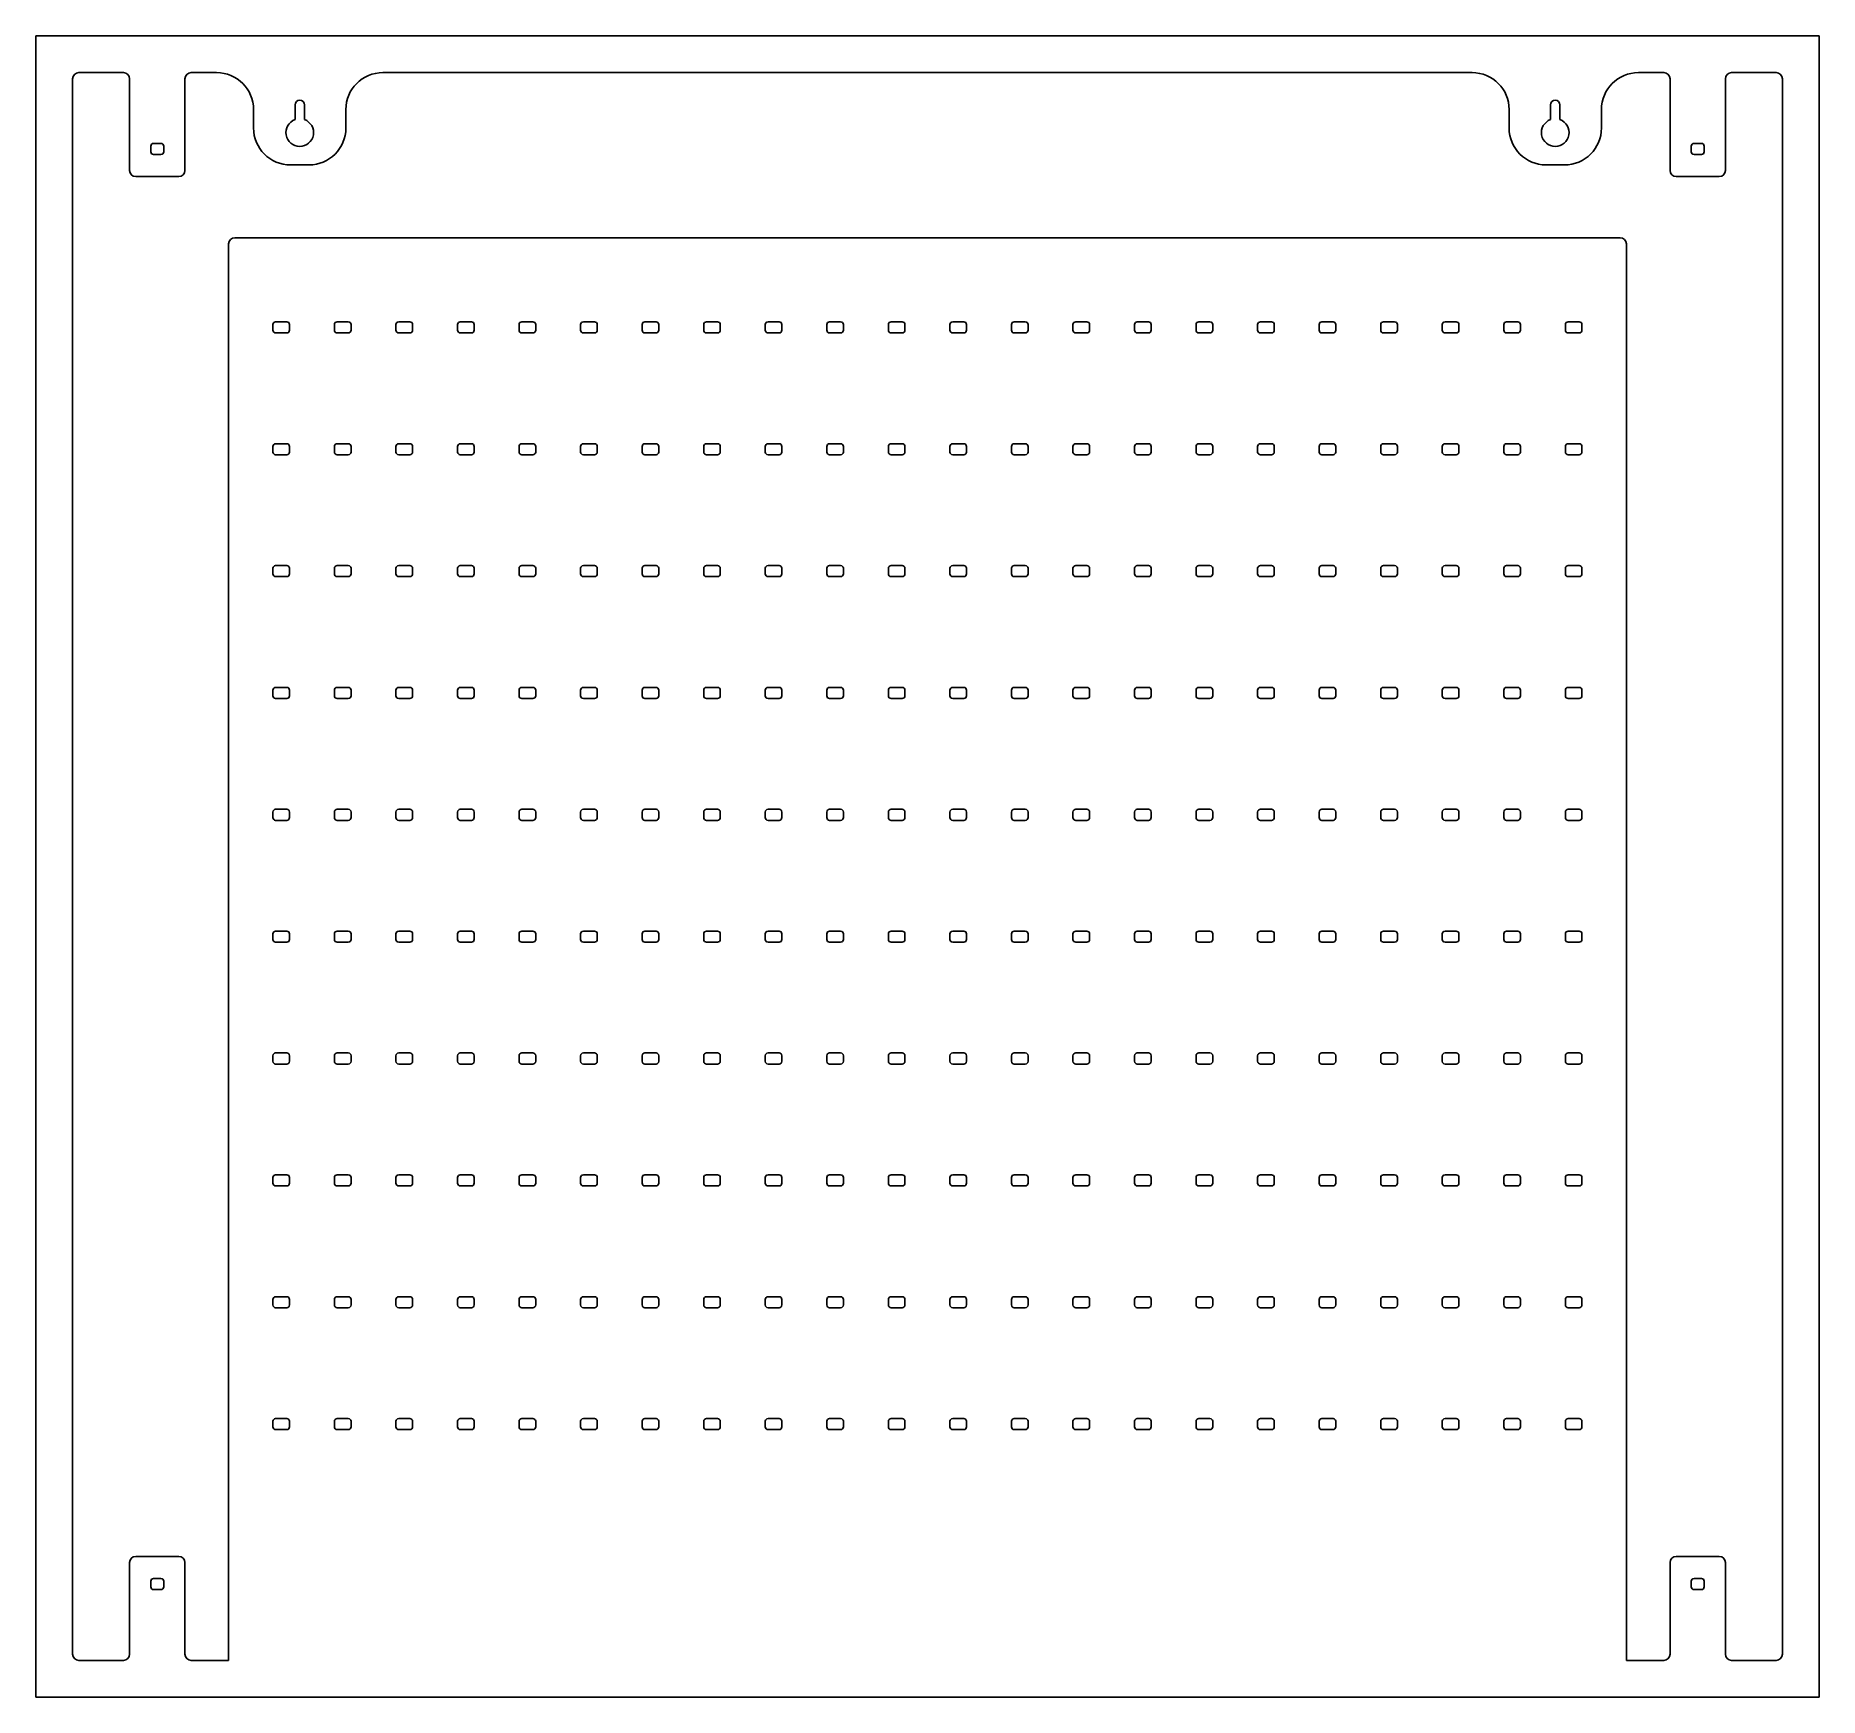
# Model space of a CAD drawing. Header units: millimetres. Extents: x -483 to 483, y -450 to 450.
import ezdxf

# ---------------------------------------------------------------- set-up
doc = ezdxf.new("R2010")
doc.units = ezdxf.units.MM

msp = doc.modelspace()

# ---------------------------------------------------------------- linework, layer by layer
at = {"color": 7, "linetype": 'Continuous', "lineweight": 25}
for p, q in [((483, 450), (-483, 450)), ((-483, 450), (-483, -450)), ((483, -450), (483, 450)), ((-463, -426.67), (-463, 426.67)), ((-459.67, 430), (-435.48, 430)), ((-432.15, 376.97), (-432.15, 426.67)), ((-402.15, 376.97), (-402.15, 426.67)), ((-398.83, 430), (-385, 430)), ((-295, 430), (295, 430)), ((385, 430), (398.83, 430)), ((402.15, 376.97), (402.15, 426.67)), ((432.15, 376.97), (432.15, 426.67)), ((459.67, 430), (435.48, 430)), ((463, 426.67), (463, -426.67)), ((-365, 410), (-365, 400)), ((-342.55, 404.55), (-342.55, 412.5)), ((-337.45, 404.55), (-337.45, 412.5)), ((-315, 410), (-315, 400)), ((315, 410), (315, 400)), ((337.45, 404.55), (337.45, 412.5)), ((342.55, 404.55), (342.55, 412.5)), ((365, 410), (365, 400)), ((-420.65, 390.15), (-420.65, 387.15)), ((-415.15, 391.65), (-419.15, 391.65)), ((-413.65, 387.15), (-413.65, 390.15)), ((413.65, 387.15), (413.65, 390.15)), ((415.15, 391.65), (419.15, 391.65)), ((420.65, 390.15), (420.65, 387.15)), ((-419.15, 385.65), (-415.15, 385.65)), ((-345, 380), (-335, 380)), ((345, 380), (335, 380)), ((419.15, 385.65), (415.15, 385.65)), ((-428.83, 373.65), (-405.48, 373.65)), ((428.83, 373.65), (405.48, 373.65)), ((375.17, 340.5), (-375.17, 340.5)), ((-378.5, -430), (-378.5, 337.17)), ((378.5, 337.17), (378.5, -430)), ((-354.53, 293.5), (-354.53, 290.5)), ((-347.03, 295), (-353.03, 295)), ((-345.53, 290.5), (-345.53, 293.5)), ((-321.2, 293.5), (-321.2, 290.5)), ((-313.7, 295), (-319.7, 295)), ((-312.2, 290.5), (-312.2, 293.5)), ((-287.87, 293.5), (-287.87, 290.5)), ((-280.37, 295), (-286.37, 295)), ((-278.87, 290.5), (-278.87, 293.5)), ((-254.53, 293.5), (-254.53, 290.5)), ((-247.03, 295), (-253.03, 295)), ((-245.53, 290.5), (-245.53, 293.5)), ((-221.2, 293.5), (-221.2, 290.5)), ((-213.7, 295), (-219.7, 295)), ((-212.2, 290.5), (-212.2, 293.5)), ((-187.87, 293.5), (-187.87, 290.5)), ((-180.37, 295), (-186.37, 295)), ((-178.87, 290.5), (-178.87, 293.5)), ((-154.53, 293.5), (-154.53, 290.5)), ((-147.03, 295), (-153.03, 295)), ((-145.53, 290.5), (-145.53, 293.5)), ((-121.2, 293.5), (-121.2, 290.5)), ((-113.7, 295), (-119.7, 295)), ((-112.2, 290.5), (-112.2, 293.5)), ((-87.87, 293.5), (-87.87, 290.5)), ((-80.37, 295), (-86.37, 295)), ((-78.87, 290.5), (-78.87, 293.5)), ((-54.53, 293.5), (-54.53, 290.5)), ((-47.03, 295), (-53.03, 295)), ((-45.53, 290.5), (-45.53, 293.5)), ((-21.2, 293.5), (-21.2, 290.5)), ((-13.7, 295), (-19.7, 295)), ((-12.2, 290.5), (-12.2, 293.5)), ((12.13, 293.5), (12.13, 290.5)), ((19.63, 295), (13.63, 295)), ((21.13, 290.5), (21.13, 293.5)), ((45.47, 293.5), (45.47, 290.5)), ((52.97, 295), (46.97, 295)), ((54.47, 290.5), (54.47, 293.5)), ((78.8, 293.5), (78.8, 290.5)), ((86.3, 295), (80.3, 295)), ((87.8, 290.5), (87.8, 293.5)), ((112.13, 293.5), (112.13, 290.5)), ((119.63, 295), (113.63, 295)), ((121.13, 290.5), (121.13, 293.5)), ((145.47, 293.5), (145.47, 290.5)), ((152.97, 295), (146.97, 295)), ((154.47, 290.5), (154.47, 293.5)), ((178.8, 293.5), (178.8, 290.5)), ((186.3, 295), (180.3, 295)), ((187.8, 290.5), (187.8, 293.5)), ((212.13, 293.5), (212.13, 290.5)), ((219.63, 295), (213.63, 295)), ((221.13, 290.5), (221.13, 293.5)), ((245.47, 293.5), (245.47, 290.5)), ((252.97, 295), (246.97, 295)), ((254.47, 290.5), (254.47, 293.5)), ((278.8, 293.5), (278.8, 290.5)), ((286.3, 295), (280.3, 295)), ((287.8, 290.5), (287.8, 293.5)), ((312.13, 293.5), (312.13, 290.5)), ((319.63, 295), (313.63, 295)), ((321.13, 290.5), (321.13, 293.5)), ((345.46, 293.5), (345.46, 290.5)), ((352.96, 295), (346.96, 295)), ((354.46, 290.5), (354.46, 293.5)), ((-353.03, 289), (-347.03, 289)), ((-319.7, 289), (-313.7, 289)), ((-286.37, 289), (-280.37, 289)), ((-253.03, 289), (-247.03, 289)), ((-219.7, 289), (-213.7, 289)), ((-186.37, 289), (-180.37, 289)), ((-153.03, 289), (-147.03, 289)), ((-119.7, 289), (-113.7, 289)), ((-86.37, 289), (-80.37, 289)), ((-53.03, 289), (-47.03, 289)), ((-19.7, 289), (-13.7, 289)), ((13.63, 289), (19.63, 289)), ((46.97, 289), (52.97, 289)), ((80.3, 289), (86.3, 289)), ((113.63, 289), (119.63, 289)), ((146.97, 289), (152.97, 289)), ((180.3, 289), (186.3, 289)), ((213.63, 289), (219.63, 289)), ((246.97, 289), (252.97, 289)), ((280.3, 289), (286.3, 289)), ((313.63, 289), (319.63, 289)), ((346.96, 289), (352.96, 289)), ((-354.53, 227.5), (-354.53, 224.5)), ((-347.03, 229), (-353.03, 229)), ((-353.03, 223), (-347.03, 223)), ((-345.53, 224.5), (-345.53, 227.5)), ((-321.2, 227.5), (-321.2, 224.5)), ((-313.7, 229), (-319.7, 229)), ((-319.7, 223), (-313.7, 223)), ((-312.2, 224.5), (-312.2, 227.5)), ((-287.87, 227.5), (-287.87, 224.5)), ((-280.37, 229), (-286.37, 229)), ((-286.37, 223), (-280.37, 223)), ((-278.87, 224.5), (-278.87, 227.5)), ((-254.53, 227.5), (-254.53, 224.5)), ((-247.03, 229), (-253.03, 229)), ((-253.03, 223), (-247.03, 223)), ((-245.53, 224.5), (-245.53, 227.5)), ((-221.2, 227.5), (-221.2, 224.5)), ((-213.7, 229), (-219.7, 229)), ((-219.7, 223), (-213.7, 223)), ((-212.2, 224.5), (-212.2, 227.5)), ((-187.87, 227.5), (-187.87, 224.5)), ((-180.37, 229), (-186.37, 229)), ((-186.37, 223), (-180.37, 223)), ((-178.87, 224.5), (-178.87, 227.5)), ((-154.53, 227.5), (-154.53, 224.5)), ((-147.03, 229), (-153.03, 229)), ((-153.03, 223), (-147.03, 223)), ((-145.53, 224.5), (-145.53, 227.5)), ((-121.2, 227.5), (-121.2, 224.5)), ((-113.7, 229), (-119.7, 229)), ((-119.7, 223), (-113.7, 223)), ((-112.2, 224.5), (-112.2, 227.5)), ((-87.87, 227.5), (-87.87, 224.5)), ((-80.37, 229), (-86.37, 229)), ((-86.37, 223), (-80.37, 223)), ((-78.87, 224.5), (-78.87, 227.5)), ((-54.53, 227.5), (-54.53, 224.5)), ((-47.03, 229), (-53.03, 229)), ((-53.03, 223), (-47.03, 223)), ((-45.53, 224.5), (-45.53, 227.5)), ((-21.2, 227.5), (-21.2, 224.5)), ((-13.7, 229), (-19.7, 229)), ((-19.7, 223), (-13.7, 223)), ((-12.2, 224.5), (-12.2, 227.5)), ((12.13, 227.5), (12.13, 224.5)), ((19.63, 229), (13.63, 229)), ((13.63, 223), (19.63, 223)), ((21.13, 224.5), (21.13, 227.5)), ((45.47, 227.5), (45.47, 224.5)), ((52.97, 229), (46.97, 229)), ((46.97, 223), (52.97, 223)), ((54.47, 224.5), (54.47, 227.5)), ((78.8, 227.5), (78.8, 224.5)), ((86.3, 229), (80.3, 229)), ((80.3, 223), (86.3, 223)), ((87.8, 224.5), (87.8, 227.5)), ((112.13, 227.5), (112.13, 224.5)), ((119.63, 229), (113.63, 229)), ((113.63, 223), (119.63, 223)), ((121.13, 224.5), (121.13, 227.5)), ((145.47, 227.5), (145.47, 224.5)), ((152.97, 229), (146.97, 229)), ((146.97, 223), (152.97, 223)), ((154.47, 224.5), (154.47, 227.5)), ((178.8, 227.5), (178.8, 224.5)), ((186.3, 229), (180.3, 229)), ((180.3, 223), (186.3, 223)), ((187.8, 224.5), (187.8, 227.5)), ((212.13, 227.5), (212.13, 224.5)), ((219.63, 229), (213.63, 229)), ((213.63, 223), (219.63, 223)), ((221.13, 224.5), (221.13, 227.5)), ((245.47, 227.5), (245.47, 224.5)), ((252.97, 229), (246.97, 229)), ((246.97, 223), (252.97, 223)), ((254.47, 224.5), (254.47, 227.5)), ((278.8, 227.5), (278.8, 224.5)), ((286.3, 229), (280.3, 229)), ((280.3, 223), (286.3, 223)), ((287.8, 224.5), (287.8, 227.5)), ((312.13, 227.5), (312.13, 224.5)), ((319.63, 229), (313.63, 229)), ((313.63, 223), (319.63, 223)), ((321.13, 224.5), (321.13, 227.5)), ((345.46, 227.5), (345.46, 224.5)), ((352.96, 229), (346.96, 229)), ((346.96, 223), (352.96, 223)), ((354.46, 224.5), (354.46, 227.5)), ((-354.53, 161.5), (-354.53, 158.5)), ((-347.03, 163), (-353.03, 163)), ((-353.03, 157), (-347.03, 157)), ((-345.53, 158.5), (-345.53, 161.5)), ((-321.2, 161.5), (-321.2, 158.5)), ((-313.7, 163), (-319.7, 163)), ((-319.7, 157), (-313.7, 157)), ((-312.2, 158.5), (-312.2, 161.5)), ((-287.87, 161.5), (-287.87, 158.5)), ((-280.37, 163), (-286.37, 163)), ((-286.37, 157), (-280.37, 157)), ((-278.87, 158.5), (-278.87, 161.5)), ((-254.53, 161.5), (-254.53, 158.5)), ((-247.03, 163), (-253.03, 163)), ((-253.03, 157), (-247.03, 157)), ((-245.53, 158.5), (-245.53, 161.5)), ((-221.2, 161.5), (-221.2, 158.5)), ((-213.7, 163), (-219.7, 163)), ((-219.7, 157), (-213.7, 157)), ((-212.2, 158.5), (-212.2, 161.5)), ((-187.87, 161.5), (-187.87, 158.5)), ((-180.37, 163), (-186.37, 163)), ((-186.37, 157), (-180.37, 157)), ((-178.87, 158.5), (-178.87, 161.5)), ((-154.53, 161.5), (-154.53, 158.5)), ((-147.03, 163), (-153.03, 163)), ((-153.03, 157), (-147.03, 157)), ((-145.53, 158.5), (-145.53, 161.5)), ((-121.2, 161.5), (-121.2, 158.5)), ((-113.7, 163), (-119.7, 163)), ((-119.7, 157), (-113.7, 157)), ((-112.2, 158.5), (-112.2, 161.5)), ((-87.87, 161.5), (-87.87, 158.5)), ((-80.37, 163), (-86.37, 163)), ((-86.37, 157), (-80.37, 157)), ((-78.87, 158.5), (-78.87, 161.5)), ((-54.53, 161.5), (-54.53, 158.5)), ((-47.03, 163), (-53.03, 163)), ((-53.03, 157), (-47.03, 157)), ((-45.53, 158.5), (-45.53, 161.5)), ((-21.2, 161.5), (-21.2, 158.5)), ((-13.7, 163), (-19.7, 163)), ((-19.7, 157), (-13.7, 157)), ((-12.2, 158.5), (-12.2, 161.5)), ((12.13, 161.5), (12.13, 158.5)), ((19.63, 163), (13.63, 163)), ((13.63, 157), (19.63, 157)), ((21.13, 158.5), (21.13, 161.5)), ((45.47, 161.5), (45.47, 158.5)), ((52.97, 163), (46.97, 163)), ((46.97, 157), (52.97, 157)), ((54.47, 158.5), (54.47, 161.5)), ((78.8, 161.5), (78.8, 158.5)), ((86.3, 163), (80.3, 163)), ((80.3, 157), (86.3, 157)), ((87.8, 158.5), (87.8, 161.5)), ((112.13, 161.5), (112.13, 158.5)), ((119.63, 163), (113.63, 163)), ((113.63, 157), (119.63, 157)), ((121.13, 158.5), (121.13, 161.5)), ((145.47, 161.5), (145.47, 158.5)), ((152.97, 163), (146.97, 163)), ((146.97, 157), (152.97, 157)), ((154.47, 158.5), (154.47, 161.5)), ((178.8, 161.5), (178.8, 158.5)), ((186.3, 163), (180.3, 163)), ((180.3, 157), (186.3, 157)), ((187.8, 158.5), (187.8, 161.5)), ((212.13, 161.5), (212.13, 158.5)), ((219.63, 163), (213.63, 163)), ((213.63, 157), (219.63, 157)), ((221.13, 158.5), (221.13, 161.5)), ((245.47, 161.5), (245.47, 158.5)), ((252.97, 163), (246.97, 163)), ((246.97, 157), (252.97, 157)), ((254.47, 158.5), (254.47, 161.5)), ((278.8, 161.5), (278.8, 158.5)), ((286.3, 163), (280.3, 163)), ((280.3, 157), (286.3, 157)), ((287.8, 158.5), (287.8, 161.5)), ((312.13, 161.5), (312.13, 158.5)), ((319.63, 163), (313.63, 163)), ((313.63, 157), (319.63, 157)), ((321.13, 158.5), (321.13, 161.5)), ((345.46, 161.5), (345.46, 158.5)), ((352.96, 163), (346.96, 163)), ((346.96, 157), (352.96, 157)), ((354.46, 158.5), (354.46, 161.5)), ((-347.03, 97), (-353.03, 97)), ((-313.7, 97), (-319.7, 97)), ((-280.37, 97), (-286.37, 97)), ((-247.03, 97), (-253.03, 97)), ((-213.7, 97), (-219.7, 97)), ((-180.37, 97), (-186.37, 97)), ((-147.03, 97), (-153.03, 97)), ((-113.7, 97), (-119.7, 97)), ((-80.37, 97), (-86.37, 97)), ((-47.03, 97), (-53.03, 97)), ((-13.7, 97), (-19.7, 97)), ((19.63, 97), (13.63, 97)), ((52.97, 97), (46.97, 97)), ((86.3, 97), (80.3, 97)), ((119.63, 97), (113.63, 97)), ((152.97, 97), (146.97, 97)), ((186.3, 97), (180.3, 97)), ((219.63, 97), (213.63, 97)), ((252.97, 97), (246.97, 97)), ((286.3, 97), (280.3, 97)), ((319.63, 97), (313.63, 97)), ((352.96, 97), (346.96, 97)), ((-354.53, 95.5), (-354.53, 92.5)), ((-353.03, 91), (-347.03, 91)), ((-345.53, 92.5), (-345.53, 95.5)), ((-321.2, 95.5), (-321.2, 92.5)), ((-319.7, 91), (-313.7, 91)), ((-312.2, 92.5), (-312.2, 95.5)), ((-287.87, 95.5), (-287.87, 92.5)), ((-286.37, 91), (-280.37, 91)), ((-278.87, 92.5), (-278.87, 95.5)), ((-254.53, 95.5), (-254.53, 92.5)), ((-253.03, 91), (-247.03, 91)), ((-245.53, 92.5), (-245.53, 95.5)), ((-221.2, 95.5), (-221.2, 92.5)), ((-219.7, 91), (-213.7, 91)), ((-212.2, 92.5), (-212.2, 95.5)), ((-187.87, 95.5), (-187.87, 92.5)), ((-186.37, 91), (-180.37, 91)), ((-178.87, 92.5), (-178.87, 95.5)), ((-154.53, 95.5), (-154.53, 92.5)), ((-153.03, 91), (-147.03, 91)), ((-145.53, 92.5), (-145.53, 95.5)), ((-121.2, 95.5), (-121.2, 92.5)), ((-119.7, 91), (-113.7, 91)), ((-112.2, 92.5), (-112.2, 95.5)), ((-87.87, 95.5), (-87.87, 92.5)), ((-86.37, 91), (-80.37, 91)), ((-78.87, 92.5), (-78.87, 95.5)), ((-54.53, 95.5), (-54.53, 92.5)), ((-53.03, 91), (-47.03, 91)), ((-45.53, 92.5), (-45.53, 95.5)), ((-21.2, 95.5), (-21.2, 92.5)), ((-19.7, 91), (-13.7, 91)), ((-12.2, 92.5), (-12.2, 95.5)), ((12.13, 95.5), (12.13, 92.5)), ((13.63, 91), (19.63, 91)), ((21.13, 92.5), (21.13, 95.5)), ((45.47, 95.5), (45.47, 92.5)), ((46.97, 91), (52.97, 91)), ((54.47, 92.5), (54.47, 95.5)), ((78.8, 95.5), (78.8, 92.5)), ((80.3, 91), (86.3, 91)), ((87.8, 92.5), (87.8, 95.5)), ((112.13, 95.5), (112.13, 92.5)), ((113.63, 91), (119.63, 91)), ((121.13, 92.5), (121.13, 95.5)), ((145.47, 95.5), (145.47, 92.5)), ((146.97, 91), (152.97, 91)), ((154.47, 92.5), (154.47, 95.5)), ((178.8, 95.5), (178.8, 92.5)), ((180.3, 91), (186.3, 91)), ((187.8, 92.5), (187.8, 95.5)), ((212.13, 95.5), (212.13, 92.5)), ((213.63, 91), (219.63, 91)), ((221.13, 92.5), (221.13, 95.5)), ((245.47, 95.5), (245.47, 92.5)), ((246.97, 91), (252.97, 91)), ((254.47, 92.5), (254.47, 95.5)), ((278.8, 95.5), (278.8, 92.5)), ((280.3, 91), (286.3, 91)), ((287.8, 92.5), (287.8, 95.5)), ((312.13, 95.5), (312.13, 92.5)), ((313.63, 91), (319.63, 91)), ((321.13, 92.5), (321.13, 95.5)), ((345.46, 95.5), (345.46, 92.5)), ((346.96, 91), (352.96, 91)), ((354.46, 92.5), (354.46, 95.5)), ((-354.53, 29.5), (-354.53, 26.5)), ((-347.03, 31), (-353.03, 31)), ((-345.53, 26.5), (-345.53, 29.5)), ((-321.2, 29.5), (-321.2, 26.5)), ((-313.7, 31), (-319.7, 31)), ((-312.2, 26.5), (-312.2, 29.5)), ((-287.87, 29.5), (-287.87, 26.5)), ((-280.37, 31), (-286.37, 31)), ((-278.87, 26.5), (-278.87, 29.5)), ((-254.53, 29.5), (-254.53, 26.5)), ((-247.03, 31), (-253.03, 31)), ((-245.53, 26.5), (-245.53, 29.5)), ((-221.2, 29.5), (-221.2, 26.5)), ((-213.7, 31), (-219.7, 31)), ((-212.2, 26.5), (-212.2, 29.5)), ((-187.87, 29.5), (-187.87, 26.5)), ((-180.37, 31), (-186.37, 31)), ((-178.87, 26.5), (-178.87, 29.5)), ((-154.53, 29.5), (-154.53, 26.5)), ((-147.03, 31), (-153.03, 31)), ((-145.53, 26.5), (-145.53, 29.5)), ((-121.2, 29.5), (-121.2, 26.5)), ((-113.7, 31), (-119.7, 31)), ((-112.2, 26.5), (-112.2, 29.5)), ((-87.87, 29.5), (-87.87, 26.5)), ((-80.37, 31), (-86.37, 31)), ((-78.87, 26.5), (-78.87, 29.5)), ((-54.53, 29.5), (-54.53, 26.5)), ((-47.03, 31), (-53.03, 31)), ((-45.53, 26.5), (-45.53, 29.5)), ((-21.2, 29.5), (-21.2, 26.5)), ((-13.7, 31), (-19.7, 31)), ((-12.2, 26.5), (-12.2, 29.5)), ((12.13, 29.5), (12.13, 26.5)), ((19.63, 31), (13.63, 31)), ((21.13, 26.5), (21.13, 29.5)), ((45.47, 29.5), (45.47, 26.5)), ((52.97, 31), (46.97, 31)), ((54.47, 26.5), (54.47, 29.5)), ((78.8, 29.5), (78.8, 26.5)), ((86.3, 31), (80.3, 31)), ((87.8, 26.5), (87.8, 29.5)), ((112.13, 29.5), (112.13, 26.5)), ((119.63, 31), (113.63, 31)), ((121.13, 26.5), (121.13, 29.5)), ((145.47, 29.5), (145.47, 26.5)), ((152.97, 31), (146.97, 31)), ((154.47, 26.5), (154.47, 29.5)), ((178.8, 29.5), (178.8, 26.5)), ((186.3, 31), (180.3, 31)), ((187.8, 26.5), (187.8, 29.5)), ((212.13, 29.5), (212.13, 26.5)), ((219.63, 31), (213.63, 31)), ((221.13, 26.5), (221.13, 29.5)), ((245.47, 29.5), (245.47, 26.5)), ((252.97, 31), (246.97, 31)), ((254.47, 26.5), (254.47, 29.5)), ((278.8, 29.5), (278.8, 26.5)), ((286.3, 31), (280.3, 31)), ((287.8, 26.5), (287.8, 29.5)), ((312.13, 29.5), (312.13, 26.5)), ((319.63, 31), (313.63, 31)), ((321.13, 26.5), (321.13, 29.5)), ((345.46, 29.5), (345.46, 26.5)), ((352.96, 31), (346.96, 31)), ((354.46, 26.5), (354.46, 29.5)), ((-353.03, 25), (-347.03, 25)), ((-319.7, 25), (-313.7, 25)), ((-286.37, 25), (-280.37, 25)), ((-253.03, 25), (-247.03, 25)), ((-219.7, 25), (-213.7, 25)), ((-186.37, 25), (-180.37, 25)), ((-153.03, 25), (-147.03, 25)), ((-119.7, 25), (-113.7, 25)), ((-86.37, 25), (-80.37, 25)), ((-53.03, 25), (-47.03, 25)), ((-19.7, 25), (-13.7, 25)), ((13.63, 25), (19.63, 25)), ((46.97, 25), (52.97, 25)), ((80.3, 25), (86.3, 25)), ((113.63, 25), (119.63, 25)), ((146.97, 25), (152.97, 25)), ((180.3, 25), (186.3, 25)), ((213.63, 25), (219.63, 25)), ((246.97, 25), (252.97, 25)), ((280.3, 25), (286.3, 25)), ((313.63, 25), (319.63, 25)), ((346.96, 25), (352.96, 25)), ((-354.53, -36.5), (-354.53, -39.5)), ((-347.03, -35), (-353.03, -35)), ((-345.53, -39.5), (-345.53, -36.5)), ((-321.2, -36.5), (-321.2, -39.5)), ((-313.7, -35), (-319.7, -35)), ((-312.2, -39.5), (-312.2, -36.5)), ((-287.87, -36.5), (-287.87, -39.5)), ((-280.37, -35), (-286.37, -35)), ((-278.87, -39.5), (-278.87, -36.5)), ((-254.53, -36.5), (-254.53, -39.5)), ((-247.03, -35), (-253.03, -35)), ((-245.53, -39.5), (-245.53, -36.5)), ((-221.2, -36.5), (-221.2, -39.5)), ((-213.7, -35), (-219.7, -35)), ((-212.2, -39.5), (-212.2, -36.5)), ((-187.87, -36.5), (-187.87, -39.5)), ((-180.37, -35), (-186.37, -35)), ((-178.87, -39.5), (-178.87, -36.5)), ((-154.53, -36.5), (-154.53, -39.5)), ((-147.03, -35), (-153.03, -35)), ((-145.53, -39.5), (-145.53, -36.5)), ((-121.2, -36.5), (-121.2, -39.5)), ((-113.7, -35), (-119.7, -35)), ((-112.2, -39.5), (-112.2, -36.5)), ((-87.87, -36.5), (-87.87, -39.5)), ((-80.37, -35), (-86.37, -35)), ((-78.87, -39.5), (-78.87, -36.5)), ((-54.53, -36.5), (-54.53, -39.5)), ((-47.03, -35), (-53.03, -35)), ((-45.53, -39.5), (-45.53, -36.5)), ((-21.2, -36.5), (-21.2, -39.5)), ((-13.7, -35), (-19.7, -35)), ((-12.2, -39.5), (-12.2, -36.5)), ((12.13, -36.5), (12.13, -39.5)), ((19.63, -35), (13.63, -35)), ((21.13, -39.5), (21.13, -36.5)), ((45.47, -36.5), (45.47, -39.5)), ((52.97, -35), (46.97, -35)), ((54.47, -39.5), (54.47, -36.5)), ((78.8, -36.5), (78.8, -39.5)), ((86.3, -35), (80.3, -35)), ((87.8, -39.5), (87.8, -36.5)), ((112.13, -36.5), (112.13, -39.5)), ((119.63, -35), (113.63, -35)), ((121.13, -39.5), (121.13, -36.5)), ((145.47, -36.5), (145.47, -39.5)), ((152.97, -35), (146.97, -35)), ((154.47, -39.5), (154.47, -36.5)), ((178.8, -36.5), (178.8, -39.5)), ((186.3, -35), (180.3, -35)), ((187.8, -39.5), (187.8, -36.5)), ((212.13, -36.5), (212.13, -39.5)), ((219.63, -35), (213.63, -35)), ((221.13, -39.5), (221.13, -36.5)), ((245.47, -36.5), (245.47, -39.5)), ((252.97, -35), (246.97, -35)), ((254.47, -39.5), (254.47, -36.5)), ((278.8, -36.5), (278.8, -39.5)), ((286.3, -35), (280.3, -35)), ((287.8, -39.5), (287.8, -36.5)), ((312.13, -36.5), (312.13, -39.5)), ((319.63, -35), (313.63, -35)), ((321.13, -39.5), (321.13, -36.5)), ((345.46, -36.5), (345.46, -39.5)), ((352.96, -35), (346.96, -35)), ((354.46, -39.5), (354.46, -36.5)), ((-353.03, -41), (-347.03, -41)), ((-319.7, -41), (-313.7, -41)), ((-286.37, -41), (-280.37, -41)), ((-253.03, -41), (-247.03, -41)), ((-219.7, -41), (-213.7, -41)), ((-186.37, -41), (-180.37, -41)), ((-153.03, -41), (-147.03, -41)), ((-119.7, -41), (-113.7, -41)), ((-86.37, -41), (-80.37, -41)), ((-53.03, -41), (-47.03, -41)), ((-19.7, -41), (-13.7, -41)), ((13.63, -41), (19.63, -41)), ((46.97, -41), (52.97, -41)), ((80.3, -41), (86.3, -41)), ((113.63, -41), (119.63, -41)), ((146.97, -41), (152.97, -41)), ((180.3, -41), (186.3, -41)), ((213.63, -41), (219.63, -41)), ((246.97, -41), (252.97, -41)), ((280.3, -41), (286.3, -41)), ((313.63, -41), (319.63, -41)), ((346.96, -41), (352.96, -41)), ((-354.53, -102.5), (-354.53, -105.5)), ((-347.03, -101), (-353.03, -101)), ((-345.53, -105.5), (-345.53, -102.5)), ((-321.2, -102.5), (-321.2, -105.5)), ((-313.7, -101), (-319.7, -101)), ((-312.2, -105.5), (-312.2, -102.5)), ((-287.87, -102.5), (-287.87, -105.5)), ((-280.37, -101), (-286.37, -101)), ((-278.87, -105.5), (-278.87, -102.5)), ((-254.53, -102.5), (-254.53, -105.5)), ((-247.03, -101), (-253.03, -101)), ((-245.53, -105.5), (-245.53, -102.5)), ((-221.2, -102.5), (-221.2, -105.5)), ((-213.7, -101), (-219.7, -101)), ((-212.2, -105.5), (-212.2, -102.5)), ((-187.87, -102.5), (-187.87, -105.5)), ((-180.37, -101), (-186.37, -101)), ((-178.87, -105.5), (-178.87, -102.5)), ((-154.53, -102.5), (-154.53, -105.5)), ((-147.03, -101), (-153.03, -101)), ((-145.53, -105.5), (-145.53, -102.5)), ((-121.2, -102.5), (-121.2, -105.5)), ((-113.7, -101), (-119.7, -101)), ((-112.2, -105.5), (-112.2, -102.5)), ((-87.87, -102.5), (-87.87, -105.5)), ((-80.37, -101), (-86.37, -101)), ((-78.87, -105.5), (-78.87, -102.5)), ((-54.53, -102.5), (-54.53, -105.5)), ((-47.03, -101), (-53.03, -101)), ((-45.53, -105.5), (-45.53, -102.5)), ((-21.2, -102.5), (-21.2, -105.5)), ((-13.7, -101), (-19.7, -101)), ((-12.2, -105.5), (-12.2, -102.5)), ((12.13, -102.5), (12.13, -105.5)), ((19.63, -101), (13.63, -101)), ((21.13, -105.5), (21.13, -102.5)), ((45.47, -102.5), (45.47, -105.5)), ((52.97, -101), (46.97, -101)), ((54.47, -105.5), (54.47, -102.5)), ((78.8, -102.5), (78.8, -105.5)), ((86.3, -101), (80.3, -101)), ((87.8, -105.5), (87.8, -102.5)), ((112.13, -102.5), (112.13, -105.5)), ((119.63, -101), (113.63, -101)), ((121.13, -105.5), (121.13, -102.5)), ((145.47, -102.5), (145.47, -105.5)), ((152.97, -101), (146.97, -101)), ((154.47, -105.5), (154.47, -102.5)), ((178.8, -102.5), (178.8, -105.5)), ((186.3, -101), (180.3, -101)), ((187.8, -105.5), (187.8, -102.5)), ((212.13, -102.5), (212.13, -105.5)), ((219.63, -101), (213.63, -101)), ((221.13, -105.5), (221.13, -102.5)), ((245.47, -102.5), (245.47, -105.5)), ((252.97, -101), (246.97, -101)), ((254.47, -105.5), (254.47, -102.5)), ((278.8, -102.5), (278.8, -105.5)), ((286.3, -101), (280.3, -101)), ((287.8, -105.5), (287.8, -102.5)), ((312.13, -102.5), (312.13, -105.5)), ((319.63, -101), (313.63, -101)), ((321.13, -105.5), (321.13, -102.5)), ((345.46, -102.5), (345.46, -105.5)), ((352.96, -101), (346.96, -101)), ((354.46, -105.5), (354.46, -102.5)), ((-353.03, -107), (-347.03, -107)), ((-319.7, -107), (-313.7, -107)), ((-286.37, -107), (-280.37, -107)), ((-253.03, -107), (-247.03, -107)), ((-219.7, -107), (-213.7, -107)), ((-186.37, -107), (-180.37, -107)), ((-153.03, -107), (-147.03, -107)), ((-119.7, -107), (-113.7, -107)), ((-86.37, -107), (-80.37, -107)), ((-53.03, -107), (-47.03, -107)), ((-19.7, -107), (-13.7, -107)), ((13.63, -107), (19.63, -107)), ((46.97, -107), (52.97, -107)), ((80.3, -107), (86.3, -107)), ((113.63, -107), (119.63, -107)), ((146.97, -107), (152.97, -107)), ((180.3, -107), (186.3, -107)), ((213.63, -107), (219.63, -107)), ((246.97, -107), (252.97, -107)), ((280.3, -107), (286.3, -107)), ((313.63, -107), (319.63, -107)), ((346.96, -107), (352.96, -107)), ((-354.53, -168.5), (-354.53, -171.5)), ((-347.03, -167), (-353.03, -167)), ((-353.03, -173), (-347.03, -173)), ((-345.53, -171.5), (-345.53, -168.5)), ((-321.2, -168.5), (-321.2, -171.5)), ((-313.7, -167), (-319.7, -167)), ((-319.7, -173), (-313.7, -173)), ((-312.2, -171.5), (-312.2, -168.5)), ((-287.87, -168.5), (-287.87, -171.5)), ((-280.37, -167), (-286.37, -167)), ((-286.37, -173), (-280.37, -173)), ((-278.87, -171.5), (-278.87, -168.5)), ((-254.53, -168.5), (-254.53, -171.5)), ((-247.03, -167), (-253.03, -167)), ((-253.03, -173), (-247.03, -173)), ((-245.53, -171.5), (-245.53, -168.5)), ((-221.2, -168.5), (-221.2, -171.5)), ((-213.7, -167), (-219.7, -167)), ((-219.7, -173), (-213.7, -173)), ((-212.2, -171.5), (-212.2, -168.5)), ((-187.87, -168.5), (-187.87, -171.5)), ((-180.37, -167), (-186.37, -167)), ((-186.37, -173), (-180.37, -173)), ((-178.87, -171.5), (-178.87, -168.5)), ((-154.53, -168.5), (-154.53, -171.5)), ((-147.03, -167), (-153.03, -167)), ((-153.03, -173), (-147.03, -173)), ((-145.53, -171.5), (-145.53, -168.5)), ((-121.2, -168.5), (-121.2, -171.5)), ((-113.7, -167), (-119.7, -167)), ((-119.7, -173), (-113.7, -173)), ((-112.2, -171.5), (-112.2, -168.5)), ((-87.87, -168.5), (-87.87, -171.5)), ((-80.37, -167), (-86.37, -167)), ((-86.37, -173), (-80.37, -173)), ((-78.87, -171.5), (-78.87, -168.5)), ((-54.53, -168.5), (-54.53, -171.5)), ((-47.03, -167), (-53.03, -167)), ((-53.03, -173), (-47.03, -173)), ((-45.53, -171.5), (-45.53, -168.5)), ((-21.2, -168.5), (-21.2, -171.5)), ((-13.7, -167), (-19.7, -167)), ((-19.7, -173), (-13.7, -173)), ((-12.2, -171.5), (-12.2, -168.5)), ((12.13, -168.5), (12.13, -171.5)), ((19.63, -167), (13.63, -167)), ((13.63, -173), (19.63, -173)), ((21.13, -171.5), (21.13, -168.5)), ((45.47, -168.5), (45.47, -171.5)), ((52.97, -167), (46.97, -167)), ((46.97, -173), (52.97, -173)), ((54.47, -171.5), (54.47, -168.5)), ((78.8, -168.5), (78.8, -171.5)), ((86.3, -167), (80.3, -167)), ((80.3, -173), (86.3, -173)), ((87.8, -171.5), (87.8, -168.5)), ((112.13, -168.5), (112.13, -171.5)), ((119.63, -167), (113.63, -167)), ((113.63, -173), (119.63, -173)), ((121.13, -171.5), (121.13, -168.5)), ((145.47, -168.5), (145.47, -171.5)), ((152.97, -167), (146.97, -167)), ((146.97, -173), (152.97, -173)), ((154.47, -171.5), (154.47, -168.5)), ((178.8, -168.5), (178.8, -171.5)), ((186.3, -167), (180.3, -167)), ((180.3, -173), (186.3, -173)), ((187.8, -171.5), (187.8, -168.5)), ((212.13, -168.5), (212.13, -171.5)), ((219.63, -167), (213.63, -167)), ((213.63, -173), (219.63, -173)), ((221.13, -171.5), (221.13, -168.5)), ((245.47, -168.5), (245.47, -171.5)), ((252.97, -167), (246.97, -167)), ((246.97, -173), (252.97, -173)), ((254.47, -171.5), (254.47, -168.5)), ((278.8, -168.5), (278.8, -171.5)), ((286.3, -167), (280.3, -167)), ((280.3, -173), (286.3, -173)), ((287.8, -171.5), (287.8, -168.5)), ((312.13, -168.5), (312.13, -171.5)), ((319.63, -167), (313.63, -167)), ((313.63, -173), (319.63, -173)), ((321.13, -171.5), (321.13, -168.5)), ((345.46, -168.5), (345.46, -171.5)), ((352.96, -167), (346.96, -167)), ((346.96, -173), (352.96, -173)), ((354.46, -171.5), (354.46, -168.5)), ((-354.53, -234.5), (-354.53, -237.5)), ((-347.03, -233), (-353.03, -233)), ((-353.03, -239), (-347.03, -239)), ((-345.53, -237.5), (-345.53, -234.5)), ((-321.2, -234.5), (-321.2, -237.5)), ((-313.7, -233), (-319.7, -233)), ((-319.7, -239), (-313.7, -239)), ((-312.2, -237.5), (-312.2, -234.5)), ((-287.87, -234.5), (-287.87, -237.5)), ((-280.37, -233), (-286.37, -233)), ((-286.37, -239), (-280.37, -239)), ((-278.87, -237.5), (-278.87, -234.5)), ((-254.53, -234.5), (-254.53, -237.5)), ((-247.03, -233), (-253.03, -233)), ((-253.03, -239), (-247.03, -239)), ((-245.53, -237.5), (-245.53, -234.5)), ((-221.2, -234.5), (-221.2, -237.5)), ((-213.7, -233), (-219.7, -233)), ((-219.7, -239), (-213.7, -239)), ((-212.2, -237.5), (-212.2, -234.5)), ((-187.87, -234.5), (-187.87, -237.5)), ((-180.37, -233), (-186.37, -233)), ((-186.37, -239), (-180.37, -239)), ((-178.87, -237.5), (-178.87, -234.5)), ((-154.53, -234.5), (-154.53, -237.5)), ((-147.03, -233), (-153.03, -233)), ((-153.03, -239), (-147.03, -239)), ((-145.53, -237.5), (-145.53, -234.5)), ((-121.2, -234.5), (-121.2, -237.5)), ((-113.7, -233), (-119.7, -233)), ((-119.7, -239), (-113.7, -239)), ((-112.2, -237.5), (-112.2, -234.5)), ((-87.87, -234.5), (-87.87, -237.5)), ((-80.37, -233), (-86.37, -233)), ((-86.37, -239), (-80.37, -239)), ((-78.87, -237.5), (-78.87, -234.5)), ((-54.53, -234.5), (-54.53, -237.5)), ((-47.03, -233), (-53.03, -233)), ((-53.03, -239), (-47.03, -239)), ((-45.53, -237.5), (-45.53, -234.5)), ((-21.2, -234.5), (-21.2, -237.5)), ((-13.7, -233), (-19.7, -233)), ((-19.7, -239), (-13.7, -239)), ((-12.2, -237.5), (-12.2, -234.5)), ((12.13, -234.5), (12.13, -237.5)), ((19.63, -233), (13.63, -233)), ((13.63, -239), (19.63, -239)), ((21.13, -237.5), (21.13, -234.5)), ((45.47, -234.5), (45.47, -237.5)), ((52.97, -233), (46.97, -233)), ((46.97, -239), (52.97, -239)), ((54.47, -237.5), (54.47, -234.5)), ((78.8, -234.5), (78.8, -237.5)), ((86.3, -233), (80.3, -233)), ((80.3, -239), (86.3, -239)), ((87.8, -237.5), (87.8, -234.5)), ((112.13, -234.5), (112.13, -237.5)), ((119.63, -233), (113.63, -233)), ((113.63, -239), (119.63, -239)), ((121.13, -237.5), (121.13, -234.5)), ((145.47, -234.5), (145.47, -237.5)), ((152.97, -233), (146.97, -233)), ((146.97, -239), (152.97, -239)), ((154.47, -237.5), (154.47, -234.5)), ((178.8, -234.5), (178.8, -237.5)), ((186.3, -233), (180.3, -233)), ((180.3, -239), (186.3, -239)), ((187.8, -237.5), (187.8, -234.5)), ((212.13, -234.5), (212.13, -237.5)), ((219.63, -233), (213.63, -233)), ((213.63, -239), (219.63, -239)), ((221.13, -237.5), (221.13, -234.5)), ((245.47, -234.5), (245.47, -237.5)), ((252.97, -233), (246.97, -233)), ((246.97, -239), (252.97, -239)), ((254.47, -237.5), (254.47, -234.5)), ((278.8, -234.5), (278.8, -237.5)), ((286.3, -233), (280.3, -233)), ((280.3, -239), (286.3, -239)), ((287.8, -237.5), (287.8, -234.5)), ((312.13, -234.5), (312.13, -237.5)), ((319.63, -233), (313.63, -233)), ((313.63, -239), (319.63, -239)), ((321.13, -237.5), (321.13, -234.5)), ((345.46, -234.5), (345.46, -237.5)), ((352.96, -233), (346.96, -233)), ((346.96, -239), (352.96, -239)), ((354.46, -237.5), (354.46, -234.5)), ((-347.03, -299), (-353.03, -299)), ((-313.7, -299), (-319.7, -299)), ((-280.37, -299), (-286.37, -299)), ((-247.03, -299), (-253.03, -299)), ((-213.7, -299), (-219.7, -299)), ((-180.37, -299), (-186.37, -299)), ((-147.03, -299), (-153.03, -299)), ((-113.7, -299), (-119.7, -299)), ((-80.37, -299), (-86.37, -299)), ((-47.03, -299), (-53.03, -299)), ((-13.7, -299), (-19.7, -299)), ((19.63, -299), (13.63, -299)), ((52.97, -299), (46.97, -299)), ((86.3, -299), (80.3, -299)), ((119.63, -299), (113.63, -299)), ((152.97, -299), (146.97, -299)), ((186.3, -299), (180.3, -299)), ((219.63, -299), (213.63, -299)), ((252.97, -299), (246.97, -299)), ((286.3, -299), (280.3, -299)), ((319.63, -299), (313.63, -299)), ((352.96, -299), (346.96, -299)), ((-354.53, -300.5), (-354.53, -303.5)), ((-353.03, -305), (-347.03, -305)), ((-345.53, -303.5), (-345.53, -300.5)), ((-321.2, -300.5), (-321.2, -303.5)), ((-319.7, -305), (-313.7, -305)), ((-312.2, -303.5), (-312.2, -300.5)), ((-287.87, -300.5), (-287.87, -303.5)), ((-286.37, -305), (-280.37, -305)), ((-278.87, -303.5), (-278.87, -300.5)), ((-254.53, -300.5), (-254.53, -303.5)), ((-253.03, -305), (-247.03, -305)), ((-245.53, -303.5), (-245.53, -300.5)), ((-221.2, -300.5), (-221.2, -303.5)), ((-219.7, -305), (-213.7, -305)), ((-212.2, -303.5), (-212.2, -300.5)), ((-187.87, -300.5), (-187.87, -303.5)), ((-186.37, -305), (-180.37, -305)), ((-178.87, -303.5), (-178.87, -300.5)), ((-154.53, -300.5), (-154.53, -303.5)), ((-153.03, -305), (-147.03, -305)), ((-145.53, -303.5), (-145.53, -300.5)), ((-121.2, -300.5), (-121.2, -303.5)), ((-119.7, -305), (-113.7, -305)), ((-112.2, -303.5), (-112.2, -300.5)), ((-87.87, -300.5), (-87.87, -303.5)), ((-86.37, -305), (-80.37, -305)), ((-78.87, -303.5), (-78.87, -300.5)), ((-54.53, -300.5), (-54.53, -303.5)), ((-53.03, -305), (-47.03, -305)), ((-45.53, -303.5), (-45.53, -300.5)), ((-21.2, -300.5), (-21.2, -303.5)), ((-19.7, -305), (-13.7, -305)), ((-12.2, -303.5), (-12.2, -300.5)), ((12.13, -300.5), (12.13, -303.5)), ((13.63, -305), (19.63, -305)), ((21.13, -303.5), (21.13, -300.5)), ((45.47, -300.5), (45.47, -303.5)), ((46.97, -305), (52.97, -305)), ((54.47, -303.5), (54.47, -300.5)), ((78.8, -300.5), (78.8, -303.5)), ((80.3, -305), (86.3, -305)), ((87.8, -303.5), (87.8, -300.5)), ((112.13, -300.5), (112.13, -303.5)), ((113.63, -305), (119.63, -305)), ((121.13, -303.5), (121.13, -300.5)), ((145.47, -300.5), (145.47, -303.5)), ((146.97, -305), (152.97, -305)), ((154.47, -303.5), (154.47, -300.5)), ((178.8, -300.5), (178.8, -303.5)), ((180.3, -305), (186.3, -305)), ((187.8, -303.5), (187.8, -300.5)), ((212.13, -300.5), (212.13, -303.5)), ((213.63, -305), (219.63, -305)), ((221.13, -303.5), (221.13, -300.5)), ((245.47, -300.5), (245.47, -303.5)), ((246.97, -305), (252.97, -305)), ((254.47, -303.5), (254.47, -300.5)), ((278.8, -300.5), (278.8, -303.5)), ((280.3, -305), (286.3, -305)), ((287.8, -303.5), (287.8, -300.5)), ((312.13, -300.5), (312.13, -303.5)), ((313.63, -305), (319.63, -305)), ((321.13, -303.5), (321.13, -300.5)), ((345.46, -300.5), (345.46, -303.5)), ((346.96, -305), (352.96, -305)), ((354.46, -303.5), (354.46, -300.5)), ((-428.83, -373.65), (-405.48, -373.65)), ((428.83, -373.65), (405.48, -373.65)), ((-432.15, -376.97), (-432.15, -426.67)), ((-419.15, -385.65), (-415.15, -385.65)), ((-402.15, -376.97), (-402.15, -426.67)), ((402.15, -376.97), (402.15, -426.67)), ((419.15, -385.65), (415.15, -385.65)), ((432.15, -376.97), (432.15, -426.67)), ((-420.65, -390.15), (-420.65, -387.15)), ((-415.15, -391.65), (-419.15, -391.65)), ((-413.65, -387.15), (-413.65, -390.15)), ((413.65, -387.15), (413.65, -390.15)), ((415.15, -391.65), (419.15, -391.65)), ((420.65, -390.15), (420.65, -387.15)), ((-459.67, -430), (-435.48, -430)), ((-378.5, -430), (-398.83, -430)), ((378.5, -430), (398.83, -430)), ((459.67, -430), (435.48, -430)), ((-483, -450), (483, -450))]:
    msp.add_line(p, q, dxfattribs=at)
for centre, radius, start, end in [((-459.67, 426.67), 3.33, 90, 180), ((-435.48, 426.67), 3.33, 0, 90), ((-398.83, 426.67), 3.33, 90, 180), ((-385, 410), 20, 0, 90), ((-295, 410), 20, 90, 180), ((295, 410), 20, 360, 90), ((385, 410), 20, 90, 180), ((398.83, 426.67), 3.33, 0, 90), ((435.48, 426.67), 3.33, 90, 180), ((459.67, 426.67), 3.33, 0, 90), ((-340, 412.5), 2.55, 0, 180), ((340, 412.5), 2.55, 0, 180), ((-345, 400), 20, 180, 270), ((-340, 397.5), 7.5, 109.87687, 70.12313), ((-335, 400), 20, 270, 0), ((335, 400), 20, 180, 270), ((340, 397.5), 7.5, 109.87687, 70.12313), ((345, 400), 20, 270, 0), ((-419.15, 390.15), 1.5, 90, 180), ((-419.15, 387.15), 1.5, 180, 270), ((-415.15, 390.15), 1.5, 360, 90), ((-415.15, 387.15), 1.5, 270, 0), ((415.15, 390.15), 1.5, 90, 180), ((415.15, 387.15), 1.5, 180, 270), ((419.15, 390.15), 1.5, 360, 90), ((419.15, 387.15), 1.5, 270, 0), ((-428.83, 376.97), 3.33, 180, 270), ((-405.48, 376.97), 3.33, 270, 0), ((405.48, 376.97), 3.33, 180, 270), ((428.83, 376.97), 3.33, 270, 0), ((-375.17, 337.17), 3.33, 90, 180), ((375.17, 337.17), 3.33, 360, 90), ((-353.03, 293.5), 1.5, 90, 180), ((-353.03, 290.5), 1.5, 180, 270), ((-347.03, 293.5), 1.5, 0, 90), ((-347.03, 290.5), 1.5, 270, 360), ((-319.7, 293.5), 1.5, 90, 180), ((-319.7, 290.5), 1.5, 180, 270), ((-313.7, 293.5), 1.5, 0, 90), ((-313.7, 290.5), 1.5, 270, 360), ((-286.37, 293.5), 1.5, 90, 180), ((-286.37, 290.5), 1.5, 180, 270), ((-280.37, 293.5), 1.5, 0, 90), ((-280.37, 290.5), 1.5, 270, 360), ((-253.03, 293.5), 1.5, 90, 180), ((-253.03, 290.5), 1.5, 180, 270), ((-247.03, 293.5), 1.5, 0, 90), ((-247.03, 290.5), 1.5, 270, 360), ((-219.7, 293.5), 1.5, 90, 180), ((-219.7, 290.5), 1.5, 180, 270), ((-213.7, 293.5), 1.5, 0, 90), ((-213.7, 290.5), 1.5, 270, 360), ((-186.37, 293.5), 1.5, 90, 180), ((-186.37, 290.5), 1.5, 180, 270), ((-180.37, 293.5), 1.5, 0, 90), ((-180.37, 290.5), 1.5, 270, 360), ((-153.03, 293.5), 1.5, 90, 180), ((-153.03, 290.5), 1.5, 180, 270), ((-147.03, 293.5), 1.5, 0, 90), ((-147.03, 290.5), 1.5, 270, 360), ((-119.7, 293.5), 1.5, 90, 180), ((-119.7, 290.5), 1.5, 180, 270), ((-113.7, 293.5), 1.5, 0, 90), ((-113.7, 290.5), 1.5, 270, 360), ((-86.37, 293.5), 1.5, 90, 180), ((-86.37, 290.5), 1.5, 180, 270), ((-80.37, 293.5), 1.5, 0, 90), ((-80.37, 290.5), 1.5, 270, 360), ((-53.03, 293.5), 1.5, 90, 180), ((-53.03, 290.5), 1.5, 180, 270), ((-47.03, 293.5), 1.5, 0, 90), ((-47.03, 290.5), 1.5, 270, 360), ((-19.7, 293.5), 1.5, 90, 180), ((-19.7, 290.5), 1.5, 180, 270), ((-13.7, 293.5), 1.5, 0, 90), ((-13.7, 290.5), 1.5, 270, 360), ((13.63, 293.5), 1.5, 90, 180), ((13.63, 290.5), 1.5, 180, 270), ((19.63, 293.5), 1.5, 0, 90), ((19.63, 290.5), 1.5, 270, 360), ((46.97, 293.5), 1.5, 90, 180), ((46.97, 290.5), 1.5, 180, 270), ((52.97, 293.5), 1.5, 0, 90), ((52.97, 290.5), 1.5, 270, 360), ((80.3, 293.5), 1.5, 90, 180), ((80.3, 290.5), 1.5, 180, 270), ((86.3, 293.5), 1.5, 0, 90), ((86.3, 290.5), 1.5, 270, 360), ((113.63, 293.5), 1.5, 90, 180), ((113.63, 290.5), 1.5, 180, 270), ((119.63, 293.5), 1.5, 0, 90), ((119.63, 290.5), 1.5, 270, 360), ((146.97, 293.5), 1.5, 90, 180), ((146.97, 290.5), 1.5, 180, 270), ((152.97, 293.5), 1.5, 0, 90), ((152.97, 290.5), 1.5, 270, 360), ((180.3, 293.5), 1.5, 90, 180), ((180.3, 290.5), 1.5, 180, 270), ((186.3, 293.5), 1.5, 0, 90), ((186.3, 290.5), 1.5, 270, 360), ((213.63, 293.5), 1.5, 90, 180), ((213.63, 290.5), 1.5, 180, 270), ((219.63, 293.5), 1.5, 0, 90), ((219.63, 290.5), 1.5, 270, 360), ((246.97, 293.5), 1.5, 90, 180), ((246.97, 290.5), 1.5, 180, 270), ((252.97, 293.5), 1.5, 0, 90), ((252.97, 290.5), 1.5, 270, 360), ((280.3, 293.5), 1.5, 90, 180), ((280.3, 290.5), 1.5, 180, 270), ((286.3, 293.5), 1.5, 0, 90), ((286.3, 290.5), 1.5, 270, 360), ((313.63, 293.5), 1.5, 90, 180), ((313.63, 290.5), 1.5, 180, 270), ((319.63, 293.5), 1.5, 0, 90), ((319.63, 290.5), 1.5, 270, 360), ((346.96, 293.5), 1.5, 90, 180), ((346.96, 290.5), 1.5, 180, 270), ((352.96, 293.5), 1.5, 0, 90), ((352.96, 290.5), 1.5, 270, 360), ((-353.03, 227.5), 1.5, 90, 180), ((-353.03, 224.5), 1.5, 180, 270), ((-347.03, 227.5), 1.5, 360, 90), ((-347.03, 224.5), 1.5, 270, 0), ((-319.7, 227.5), 1.5, 90, 180), ((-319.7, 224.5), 1.5, 180, 270), ((-313.7, 227.5), 1.5, 360, 90), ((-313.7, 224.5), 1.5, 270, 0), ((-286.37, 227.5), 1.5, 90, 180), ((-286.37, 224.5), 1.5, 180, 270), ((-280.37, 227.5), 1.5, 360, 90), ((-280.37, 224.5), 1.5, 270, 0), ((-253.03, 227.5), 1.5, 90, 180), ((-253.03, 224.5), 1.5, 180, 270), ((-247.03, 227.5), 1.5, 0, 90), ((-247.03, 224.5), 1.5, 270, 0), ((-219.7, 227.5), 1.5, 90, 180), ((-219.7, 224.5), 1.5, 180, 270), ((-213.7, 227.5), 1.5, 0, 90), ((-213.7, 224.5), 1.5, 270, 0), ((-186.37, 227.5), 1.5, 90, 180), ((-186.37, 224.5), 1.5, 180, 270), ((-180.37, 227.5), 1.5, 360, 90), ((-180.37, 224.5), 1.5, 270, 0), ((-153.03, 227.5), 1.5, 90, 180), ((-153.03, 224.5), 1.5, 180, 270), ((-147.03, 227.5), 1.5, 0, 90), ((-147.03, 224.5), 1.5, 270, 0), ((-119.7, 227.5), 1.5, 90, 180), ((-119.7, 224.5), 1.5, 180, 270), ((-113.7, 227.5), 1.5, 0, 90), ((-113.7, 224.5), 1.5, 270, 0), ((-86.37, 227.5), 1.5, 90, 180), ((-86.37, 224.5), 1.5, 180, 270), ((-80.37, 227.5), 1.5, 0, 90), ((-80.37, 224.5), 1.5, 270, 0), ((-53.03, 227.5), 1.5, 90, 180), ((-53.03, 224.5), 1.5, 180, 270), ((-47.03, 227.5), 1.5, 360, 90), ((-47.03, 224.5), 1.5, 270, 0), ((-19.7, 227.5), 1.5, 90, 180), ((-19.7, 224.5), 1.5, 180, 270), ((-13.7, 227.5), 1.5, 0, 90), ((-13.7, 224.5), 1.5, 270, 0), ((13.63, 227.5), 1.5, 90, 180), ((13.63, 224.5), 1.5, 180, 270), ((19.63, 227.5), 1.5, 0, 90), ((19.63, 224.5), 1.5, 270, 0), ((46.97, 227.5), 1.5, 90, 180), ((46.97, 224.5), 1.5, 180, 270), ((52.97, 227.5), 1.5, 0, 90), ((52.97, 224.5), 1.5, 270, 0), ((80.3, 227.5), 1.5, 90, 180), ((80.3, 224.5), 1.5, 180, 270), ((86.3, 227.5), 1.5, 0, 90), ((86.3, 224.5), 1.5, 270, 0), ((113.63, 227.5), 1.5, 90, 180), ((113.63, 224.5), 1.5, 180, 270), ((119.63, 227.5), 1.5, 0, 90), ((119.63, 224.5), 1.5, 270, 0), ((146.97, 227.5), 1.5, 90, 180), ((146.97, 224.5), 1.5, 180, 270), ((152.97, 227.5), 1.5, 0, 90), ((152.97, 224.5), 1.5, 270, 0), ((180.3, 227.5), 1.5, 90, 180), ((180.3, 224.5), 1.5, 180, 270), ((186.3, 227.5), 1.5, 0, 90), ((186.3, 224.5), 1.5, 270, 0), ((213.63, 227.5), 1.5, 90, 180), ((213.63, 224.5), 1.5, 180, 270), ((219.63, 227.5), 1.5, 0, 90), ((219.63, 224.5), 1.5, 270, 0), ((246.97, 227.5), 1.5, 90, 180), ((246.97, 224.5), 1.5, 180, 270), ((252.97, 227.5), 1.5, 0, 90), ((252.97, 224.5), 1.5, 270, 360), ((280.3, 227.5), 1.5, 90, 180), ((280.3, 224.5), 1.5, 180, 270), ((286.3, 227.5), 1.5, 0, 90), ((286.3, 224.5), 1.5, 270, 0), ((313.63, 227.5), 1.5, 90, 180), ((313.63, 224.5), 1.5, 180, 270), ((319.63, 227.5), 1.5, 360, 90), ((319.63, 224.5), 1.5, 270, 0), ((346.96, 227.5), 1.5, 90, 180), ((346.96, 224.5), 1.5, 180, 270), ((352.96, 227.5), 1.5, 360, 90), ((352.96, 224.5), 1.5, 270, 0), ((-353.03, 161.5), 1.5, 90, 180), ((-353.03, 158.5), 1.5, 180, 270), ((-347.03, 161.5), 1.5, 0, 90), ((-347.03, 158.5), 1.5, 270, 0), ((-319.7, 161.5), 1.5, 90, 180), ((-319.7, 158.5), 1.5, 180, 270), ((-313.7, 161.5), 1.5, 0, 90), ((-313.7, 158.5), 1.5, 270, 0), ((-286.37, 161.5), 1.5, 90, 180), ((-286.37, 158.5), 1.5, 180, 270), ((-280.37, 161.5), 1.5, 0, 90), ((-280.37, 158.5), 1.5, 270, 0), ((-253.03, 161.5), 1.5, 90, 180), ((-253.03, 158.5), 1.5, 180, 270), ((-247.03, 161.5), 1.5, 0, 90), ((-247.03, 158.5), 1.5, 270, 0), ((-219.7, 161.5), 1.5, 90, 180), ((-219.7, 158.5), 1.5, 180, 270), ((-213.7, 161.5), 1.5, 0, 90), ((-213.7, 158.5), 1.5, 270, 0), ((-186.37, 161.5), 1.5, 90, 180), ((-186.37, 158.5), 1.5, 180, 270), ((-180.37, 161.5), 1.5, 360, 90), ((-180.37, 158.5), 1.5, 270, 0), ((-153.03, 161.5), 1.5, 90, 180), ((-153.03, 158.5), 1.5, 180, 270), ((-147.03, 161.5), 1.5, 0, 90), ((-147.03, 158.5), 1.5, 270, 0), ((-119.7, 161.5), 1.5, 90, 180), ((-119.7, 158.5), 1.5, 180, 270), ((-113.7, 161.5), 1.5, 0, 90), ((-113.7, 158.5), 1.5, 270, 0), ((-86.37, 161.5), 1.5, 90, 180), ((-86.37, 158.5), 1.5, 180, 270), ((-80.37, 161.5), 1.5, 0, 90), ((-80.37, 158.5), 1.5, 270, 0), ((-53.03, 161.5), 1.5, 90, 180), ((-53.03, 158.5), 1.5, 180, 270), ((-47.03, 161.5), 1.5, 0, 90), ((-47.03, 158.5), 1.5, 270, 0), ((-19.7, 161.5), 1.5, 90, 180), ((-19.7, 158.5), 1.5, 180, 270), ((-13.7, 161.5), 1.5, 0, 90), ((-13.7, 158.5), 1.5, 270, 0), ((13.63, 161.5), 1.5, 90, 180), ((13.63, 158.5), 1.5, 180, 270), ((19.63, 161.5), 1.5, 0, 90), ((19.63, 158.5), 1.5, 270, 0), ((46.97, 161.5), 1.5, 90, 180), ((46.97, 158.5), 1.5, 180, 270), ((52.97, 161.5), 1.5, 0, 90), ((52.97, 158.5), 1.5, 270, 0), ((80.3, 161.5), 1.5, 90, 180), ((80.3, 158.5), 1.5, 180, 270), ((86.3, 161.5), 1.5, 0, 90), ((86.3, 158.5), 1.5, 270, 0), ((113.63, 161.5), 1.5, 90, 180), ((113.63, 158.5), 1.5, 180, 270), ((119.63, 161.5), 1.5, 0, 90), ((119.63, 158.5), 1.5, 270, 0), ((146.97, 161.5), 1.5, 90, 180), ((146.97, 158.5), 1.5, 180, 270), ((152.97, 161.5), 1.5, 0, 90), ((152.97, 158.5), 1.5, 270, 0), ((180.3, 161.5), 1.5, 90, 180), ((180.3, 158.5), 1.5, 180, 270), ((186.3, 161.5), 1.5, 0, 90), ((186.3, 158.5), 1.5, 270, 0), ((213.63, 161.5), 1.5, 90, 180), ((213.63, 158.5), 1.5, 180, 270), ((219.63, 161.5), 1.5, 0, 90), ((219.63, 158.5), 1.5, 270, 0), ((246.97, 161.5), 1.5, 90, 180), ((246.97, 158.5), 1.5, 180, 270), ((252.97, 161.5), 1.5, 0, 90), ((252.97, 158.5), 1.5, 270, 360), ((280.3, 161.5), 1.5, 90, 180), ((280.3, 158.5), 1.5, 180, 270), ((286.3, 161.5), 1.5, 0, 90), ((286.3, 158.5), 1.5, 270, 0), ((313.63, 161.5), 1.5, 90, 180), ((313.63, 158.5), 1.5, 180, 270), ((319.63, 161.5), 1.5, 0, 90), ((319.63, 158.5), 1.5, 270, 0), ((346.96, 161.5), 1.5, 90, 180), ((346.96, 158.5), 1.5, 180, 270), ((352.96, 161.5), 1.5, 0, 90), ((352.96, 158.5), 1.5, 270, 0), ((-353.03, 95.5), 1.5, 90, 180), ((-347.03, 95.5), 1.5, 0, 90), ((-319.7, 95.5), 1.5, 90, 180), ((-313.7, 95.5), 1.5, 0, 90), ((-286.37, 95.5), 1.5, 90, 180), ((-280.37, 95.5), 1.5, 0, 90), ((-253.03, 95.5), 1.5, 90, 180), ((-247.03, 95.5), 1.5, 0, 90), ((-219.7, 95.5), 1.5, 90, 180), ((-213.7, 95.5), 1.5, 0, 90), ((-186.37, 95.5), 1.5, 90, 180), ((-180.37, 95.5), 1.5, 360, 90), ((-153.03, 95.5), 1.5, 90, 180), ((-147.03, 95.5), 1.5, 0, 90), ((-119.7, 95.5), 1.5, 90, 180), ((-113.7, 95.5), 1.5, 0, 90), ((-86.37, 95.5), 1.5, 90, 180), ((-80.37, 95.5), 1.5, 0, 90), ((-53.03, 95.5), 1.5, 90, 180), ((-47.03, 95.5), 1.5, 0, 90), ((-19.7, 95.5), 1.5, 90, 180), ((-13.7, 95.5), 1.5, 0, 90), ((13.63, 95.5), 1.5, 90, 180), ((19.63, 95.5), 1.5, 0, 90), ((46.97, 95.5), 1.5, 90, 180), ((52.97, 95.5), 1.5, 0, 90), ((80.3, 95.5), 1.5, 90, 180), ((86.3, 95.5), 1.5, 0, 90), ((113.63, 95.5), 1.5, 90, 180), ((119.63, 95.5), 1.5, 0, 90), ((146.97, 95.5), 1.5, 90, 180), ((152.97, 95.5), 1.5, 0, 90), ((180.3, 95.5), 1.5, 90, 180), ((186.3, 95.5), 1.5, 0, 90), ((213.63, 95.5), 1.5, 90, 180), ((219.63, 95.5), 1.5, 0, 90), ((246.97, 95.5), 1.5, 90, 180), ((252.97, 95.5), 1.5, 0, 90), ((280.3, 95.5), 1.5, 90, 180), ((286.3, 95.5), 1.5, 0, 90), ((313.63, 95.5), 1.5, 90, 180), ((319.63, 95.5), 1.5, 0, 90), ((346.96, 95.5), 1.5, 90, 180), ((352.96, 95.5), 1.5, 0, 90), ((-353.03, 92.5), 1.5, 180, 270), ((-347.03, 92.5), 1.5, 270, 0), ((-319.7, 92.5), 1.5, 180, 270), ((-313.7, 92.5), 1.5, 270, 0), ((-286.37, 92.5), 1.5, 180, 270), ((-280.37, 92.5), 1.5, 270, 0), ((-253.03, 92.5), 1.5, 180, 270), ((-247.03, 92.5), 1.5, 270, 0), ((-219.7, 92.5), 1.5, 180, 270), ((-213.7, 92.5), 1.5, 270, 0), ((-186.37, 92.5), 1.5, 180, 270), ((-180.37, 92.5), 1.5, 270, 0), ((-153.03, 92.5), 1.5, 180, 270), ((-147.03, 92.5), 1.5, 270, 0), ((-119.7, 92.5), 1.5, 180, 270), ((-113.7, 92.5), 1.5, 270, 0), ((-86.37, 92.5), 1.5, 180, 270), ((-80.37, 92.5), 1.5, 270, 0), ((-53.03, 92.5), 1.5, 180, 270), ((-47.03, 92.5), 1.5, 270, 0), ((-19.7, 92.5), 1.5, 180, 270), ((-13.7, 92.5), 1.5, 270, 0), ((13.63, 92.5), 1.5, 180, 270), ((19.63, 92.5), 1.5, 270, 0), ((46.97, 92.5), 1.5, 180, 270), ((52.97, 92.5), 1.5, 270, 0), ((80.3, 92.5), 1.5, 180, 270), ((86.3, 92.5), 1.5, 270, 0), ((113.63, 92.5), 1.5, 180, 270), ((119.63, 92.5), 1.5, 270, 0), ((146.97, 92.5), 1.5, 180, 270), ((152.97, 92.5), 1.5, 270, 0), ((180.3, 92.5), 1.5, 180, 270), ((186.3, 92.5), 1.5, 270, 0), ((213.63, 92.5), 1.5, 180, 270), ((219.63, 92.5), 1.5, 270, 0), ((246.97, 92.5), 1.5, 180, 270), ((252.97, 92.5), 1.5, 270, 0), ((280.3, 92.5), 1.5, 180, 270), ((286.3, 92.5), 1.5, 270, 0), ((313.63, 92.5), 1.5, 180, 270), ((319.63, 92.5), 1.5, 270, 0), ((346.96, 92.5), 1.5, 180, 270), ((352.96, 92.5), 1.5, 270, 0), ((-353.03, 29.5), 1.5, 90, 180), ((-347.03, 29.5), 1.5, 0, 90), ((-319.7, 29.5), 1.5, 90, 180), ((-313.7, 29.5), 1.5, 0, 90), ((-286.37, 29.5), 1.5, 90, 180), ((-280.37, 29.5), 1.5, 0, 90), ((-253.03, 29.5), 1.5, 90, 180), ((-247.03, 29.5), 1.5, 0, 90), ((-219.7, 29.5), 1.5, 90, 180), ((-213.7, 29.5), 1.5, 0, 90), ((-186.37, 29.5), 1.5, 90, 180), ((-180.37, 29.5), 1.5, 0, 90), ((-153.03, 29.5), 1.5, 90, 180), ((-147.03, 29.5), 1.5, 0, 90), ((-119.7, 29.5), 1.5, 90, 180), ((-113.7, 29.5), 1.5, 0, 90), ((-86.37, 29.5), 1.5, 90, 180), ((-80.37, 29.5), 1.5, 0, 90), ((-53.03, 29.5), 1.5, 90, 180), ((-47.03, 29.5), 1.5, 0, 90), ((-19.7, 29.5), 1.5, 90, 180), ((-13.7, 29.5), 1.5, 0, 90), ((13.63, 29.5), 1.5, 90, 180), ((19.63, 29.5), 1.5, 0, 90), ((46.97, 29.5), 1.5, 90, 180), ((52.97, 29.5), 1.5, 0, 90), ((80.3, 29.5), 1.5, 90, 180), ((86.3, 29.5), 1.5, 0, 90), ((113.63, 29.5), 1.5, 90, 180), ((119.63, 29.5), 1.5, 0, 90), ((146.97, 29.5), 1.5, 90, 180), ((152.97, 29.5), 1.5, 0, 90), ((180.3, 29.5), 1.5, 90, 180), ((186.3, 29.5), 1.5, 0, 90), ((213.63, 29.5), 1.5, 90, 180), ((219.63, 29.5), 1.5, 0, 90), ((246.97, 29.5), 1.5, 90, 180), ((252.97, 29.5), 1.5, 0, 90), ((280.3, 29.5), 1.5, 90, 180), ((286.3, 29.5), 1.5, 0, 90), ((313.63, 29.5), 1.5, 90, 180), ((319.63, 29.5), 1.5, 0, 90), ((346.96, 29.5), 1.5, 90, 180), ((352.96, 29.5), 1.5, 0, 90), ((-353.03, 26.5), 1.5, 180, 270), ((-347.03, 26.5), 1.5, 270, 0), ((-319.7, 26.5), 1.5, 180, 270), ((-313.7, 26.5), 1.5, 270, 0), ((-286.37, 26.5), 1.5, 180, 270), ((-280.37, 26.5), 1.5, 270, 0), ((-253.03, 26.5), 1.5, 180, 270), ((-247.03, 26.5), 1.5, 270, 0), ((-219.7, 26.5), 1.5, 180, 270), ((-213.7, 26.5), 1.5, 270, 0), ((-186.37, 26.5), 1.5, 180, 270), ((-180.37, 26.5), 1.5, 270, 0), ((-153.03, 26.5), 1.5, 180, 270), ((-147.03, 26.5), 1.5, 270, 0), ((-119.7, 26.5), 1.5, 180, 270), ((-113.7, 26.5), 1.5, 270, 0), ((-86.37, 26.5), 1.5, 180, 270), ((-80.37, 26.5), 1.5, 270, 0), ((-53.03, 26.5), 1.5, 180, 270), ((-47.03, 26.5), 1.5, 270, 0), ((-19.7, 26.5), 1.5, 180, 270), ((-13.7, 26.5), 1.5, 270, 0), ((13.63, 26.5), 1.5, 180, 270), ((19.63, 26.5), 1.5, 270, 0), ((46.97, 26.5), 1.5, 180, 270), ((52.97, 26.5), 1.5, 270, 0), ((80.3, 26.5), 1.5, 180, 270), ((86.3, 26.5), 1.5, 270, 0), ((113.63, 26.5), 1.5, 180, 270), ((119.63, 26.5), 1.5, 270, 0), ((146.97, 26.5), 1.5, 180, 270), ((152.97, 26.5), 1.5, 270, 0), ((180.3, 26.5), 1.5, 180, 270), ((186.3, 26.5), 1.5, 270, 0), ((213.63, 26.5), 1.5, 180, 270), ((219.63, 26.5), 1.5, 270, 0), ((246.97, 26.5), 1.5, 180, 270), ((252.97, 26.5), 1.5, 270, 0), ((280.3, 26.5), 1.5, 180, 270), ((286.3, 26.5), 1.5, 270, 0), ((313.63, 26.5), 1.5, 180, 270), ((319.63, 26.5), 1.5, 270, 0), ((346.96, 26.5), 1.5, 180, 270), ((352.96, 26.5), 1.5, 270, 0), ((-353.03, -36.5), 1.5, 90, 180), ((-347.03, -36.5), 1.5, 0, 90), ((-319.7, -36.5), 1.5, 90, 180), ((-313.7, -36.5), 1.5, 0, 90), ((-286.37, -36.5), 1.5, 90, 180), ((-280.37, -36.5), 1.5, 0, 90), ((-253.03, -36.5), 1.5, 90, 180), ((-247.03, -36.5), 1.5, 0, 90), ((-219.7, -36.5), 1.5, 90, 180), ((-213.7, -36.5), 1.5, 0, 90), ((-186.37, -36.5), 1.5, 90, 180), ((-180.37, -36.5), 1.5, 0, 90), ((-153.03, -36.5), 1.5, 90, 180), ((-147.03, -36.5), 1.5, 0, 90), ((-119.7, -36.5), 1.5, 90, 180), ((-113.7, -36.5), 1.5, 0, 90), ((-86.37, -36.5), 1.5, 90, 180), ((-80.37, -36.5), 1.5, 0, 90), ((-53.03, -36.5), 1.5, 90, 180), ((-47.03, -36.5), 1.5, 0, 90), ((-19.7, -36.5), 1.5, 90, 180), ((-13.7, -36.5), 1.5, 0, 90), ((13.63, -36.5), 1.5, 90, 180), ((19.63, -36.5), 1.5, 0, 90), ((46.97, -36.5), 1.5, 90, 180), ((52.97, -36.5), 1.5, 0, 90), ((80.3, -36.5), 1.5, 90, 180), ((86.3, -36.5), 1.5, 0, 90), ((113.63, -36.5), 1.5, 90, 180), ((119.63, -36.5), 1.5, 0, 90), ((146.97, -36.5), 1.5, 90, 180), ((152.97, -36.5), 1.5, 0, 90), ((180.3, -36.5), 1.5, 90, 180), ((186.3, -36.5), 1.5, 0, 90), ((213.63, -36.5), 1.5, 90, 180), ((219.63, -36.5), 1.5, 0, 90), ((246.97, -36.5), 1.5, 90, 180), ((252.97, -36.5), 1.5, 0, 90), ((280.3, -36.5), 1.5, 90, 180), ((286.3, -36.5), 1.5, 0, 90), ((313.63, -36.5), 1.5, 90, 180), ((319.63, -36.5), 1.5, 0, 90), ((346.96, -36.5), 1.5, 90, 180), ((352.96, -36.5), 1.5, 0, 90), ((-353.03, -39.5), 1.5, 180, 270), ((-347.03, -39.5), 1.5, 270, 0), ((-319.7, -39.5), 1.5, 180, 270), ((-313.7, -39.5), 1.5, 270, 0), ((-286.37, -39.5), 1.5, 180, 270), ((-280.37, -39.5), 1.5, 270, 0), ((-253.03, -39.5), 1.5, 180, 270), ((-247.03, -39.5), 1.5, 270, 0), ((-219.7, -39.5), 1.5, 180, 270), ((-213.7, -39.5), 1.5, 270, 0), ((-186.37, -39.5), 1.5, 180, 270), ((-180.37, -39.5), 1.5, 270, 0), ((-153.03, -39.5), 1.5, 180, 270), ((-147.03, -39.5), 1.5, 270, 0), ((-119.7, -39.5), 1.5, 180, 270), ((-113.7, -39.5), 1.5, 270, 0), ((-86.37, -39.5), 1.5, 180, 270), ((-80.37, -39.5), 1.5, 270, 0), ((-53.03, -39.5), 1.5, 180, 270), ((-47.03, -39.5), 1.5, 270, 0), ((-19.7, -39.5), 1.5, 180, 270), ((-13.7, -39.5), 1.5, 270, 0), ((13.63, -39.5), 1.5, 180, 270), ((19.63, -39.5), 1.5, 270, 0), ((46.97, -39.5), 1.5, 180, 270), ((52.97, -39.5), 1.5, 270, 0), ((80.3, -39.5), 1.5, 180, 270), ((86.3, -39.5), 1.5, 270, 0), ((113.63, -39.5), 1.5, 180, 270), ((119.63, -39.5), 1.5, 270, 0), ((146.97, -39.5), 1.5, 180, 270), ((152.97, -39.5), 1.5, 270, 0), ((180.3, -39.5), 1.5, 180, 270), ((186.3, -39.5), 1.5, 270, 0), ((213.63, -39.5), 1.5, 180, 270), ((219.63, -39.5), 1.5, 270, 0), ((246.97, -39.5), 1.5, 180, 270), ((252.97, -39.5), 1.5, 270, 0), ((280.3, -39.5), 1.5, 180, 270), ((286.3, -39.5), 1.5, 270, 0), ((313.63, -39.5), 1.5, 180, 270), ((319.63, -39.5), 1.5, 270, 0), ((346.96, -39.5), 1.5, 180, 270), ((352.96, -39.5), 1.5, 270, 0), ((-353.03, -102.5), 1.5, 90, 180), ((-353.03, -105.5), 1.5, 180, 270), ((-347.03, -102.5), 1.5, 0, 90), ((-347.03, -105.5), 1.5, 270, 0), ((-319.7, -102.5), 1.5, 90, 180), ((-319.7, -105.5), 1.5, 180, 270), ((-313.7, -102.5), 1.5, 0, 90), ((-313.7, -105.5), 1.5, 270, 0), ((-286.37, -102.5), 1.5, 90, 180), ((-286.37, -105.5), 1.5, 180, 270), ((-280.37, -102.5), 1.5, 0, 90), ((-280.37, -105.5), 1.5, 270, 0), ((-253.03, -102.5), 1.5, 90, 180), ((-253.03, -105.5), 1.5, 180, 270), ((-247.03, -102.5), 1.5, 0, 90), ((-247.03, -105.5), 1.5, 270, 0), ((-219.7, -102.5), 1.5, 90, 180), ((-219.7, -105.5), 1.5, 180, 270), ((-213.7, -102.5), 1.5, 0, 90), ((-213.7, -105.5), 1.5, 270, 0), ((-186.37, -102.5), 1.5, 90, 180), ((-186.37, -105.5), 1.5, 180, 270), ((-180.37, -102.5), 1.5, 0, 90), ((-180.37, -105.5), 1.5, 270, 0), ((-153.03, -102.5), 1.5, 90, 180), ((-153.03, -105.5), 1.5, 180, 270), ((-147.03, -102.5), 1.5, 0, 90), ((-147.03, -105.5), 1.5, 270, 0), ((-119.7, -102.5), 1.5, 90, 180), ((-119.7, -105.5), 1.5, 180, 270), ((-113.7, -102.5), 1.5, 0, 90), ((-113.7, -105.5), 1.5, 270, 0), ((-86.37, -102.5), 1.5, 90, 180), ((-86.37, -105.5), 1.5, 180, 270), ((-80.37, -102.5), 1.5, 0, 90), ((-80.37, -105.5), 1.5, 270, 0), ((-53.03, -102.5), 1.5, 90, 180), ((-53.03, -105.5), 1.5, 180, 270), ((-47.03, -102.5), 1.5, 0, 90), ((-47.03, -105.5), 1.5, 270, 0), ((-19.7, -102.5), 1.5, 90, 180), ((-19.7, -105.5), 1.5, 180, 270), ((-13.7, -102.5), 1.5, 0, 90), ((-13.7, -105.5), 1.5, 270, 0), ((13.63, -102.5), 1.5, 90, 180), ((13.63, -105.5), 1.5, 180, 270), ((19.63, -102.5), 1.5, 0, 90), ((19.63, -105.5), 1.5, 270, 0), ((46.97, -102.5), 1.5, 90, 180), ((46.97, -105.5), 1.5, 180, 270), ((52.97, -102.5), 1.5, 0, 90), ((52.97, -105.5), 1.5, 270, 0), ((80.3, -102.5), 1.5, 90, 180), ((80.3, -105.5), 1.5, 180, 270), ((86.3, -102.5), 1.5, 0, 90), ((86.3, -105.5), 1.5, 270, 0), ((113.63, -102.5), 1.5, 90, 180), ((113.63, -105.5), 1.5, 180, 270), ((119.63, -102.5), 1.5, 0, 90), ((119.63, -105.5), 1.5, 270, 0), ((146.97, -102.5), 1.5, 90, 180), ((146.97, -105.5), 1.5, 180, 270), ((152.97, -102.5), 1.5, 0, 90), ((152.97, -105.5), 1.5, 270, 0), ((180.3, -102.5), 1.5, 90, 180), ((180.3, -105.5), 1.5, 180, 270), ((186.3, -102.5), 1.5, 0, 90), ((186.3, -105.5), 1.5, 270, 0), ((213.63, -102.5), 1.5, 90, 180), ((213.63, -105.5), 1.5, 180, 270), ((219.63, -102.5), 1.5, 0, 90), ((219.63, -105.5), 1.5, 270, 0), ((246.97, -102.5), 1.5, 90, 180), ((246.97, -105.5), 1.5, 180, 270), ((252.97, -102.5), 1.5, 0, 90), ((252.97, -105.5), 1.5, 270, 0), ((280.3, -102.5), 1.5, 90, 180), ((280.3, -105.5), 1.5, 180, 270), ((286.3, -102.5), 1.5, 0, 90), ((286.3, -105.5), 1.5, 270, 0), ((313.63, -102.5), 1.5, 90, 180), ((313.63, -105.5), 1.5, 180, 270), ((319.63, -102.5), 1.5, 0, 90), ((319.63, -105.5), 1.5, 270, 0), ((346.96, -102.5), 1.5, 90, 180), ((346.96, -105.5), 1.5, 180, 270), ((352.96, -102.5), 1.5, 0, 90), ((352.96, -105.5), 1.5, 270, 0), ((-353.03, -168.5), 1.5, 90, 180), ((-353.03, -171.5), 1.5, 180, 270), ((-347.03, -168.5), 1.5, 360, 90), ((-347.03, -171.5), 1.5, 270, 0), ((-319.7, -168.5), 1.5, 90, 180), ((-319.7, -171.5), 1.5, 180, 270), ((-313.7, -168.5), 1.5, 360, 90), ((-313.7, -171.5), 1.5, 270, 0), ((-286.37, -168.5), 1.5, 90, 180), ((-286.37, -171.5), 1.5, 180, 270), ((-280.37, -168.5), 1.5, 360, 90), ((-280.37, -171.5), 1.5, 270, 0), ((-253.03, -168.5), 1.5, 90, 180), ((-253.03, -171.5), 1.5, 180, 270), ((-247.03, -168.5), 1.5, 0, 90), ((-247.03, -171.5), 1.5, 270, 0), ((-219.7, -168.5), 1.5, 90, 180), ((-219.7, -171.5), 1.5, 180, 270), ((-213.7, -168.5), 1.5, 0, 90), ((-213.7, -171.5), 1.5, 270, 0), ((-186.37, -168.5), 1.5, 90, 180), ((-186.37, -171.5), 1.5, 180, 270), ((-180.37, -168.5), 1.5, 360, 90), ((-180.37, -171.5), 1.5, 270, 0), ((-153.03, -168.5), 1.5, 90, 180), ((-153.03, -171.5), 1.5, 180, 270), ((-147.03, -168.5), 1.5, 0, 90), ((-147.03, -171.5), 1.5, 270, 0), ((-119.7, -168.5), 1.5, 90, 180), ((-119.7, -171.5), 1.5, 180, 270), ((-113.7, -168.5), 1.5, 0, 90), ((-113.7, -171.5), 1.5, 270, 0), ((-86.37, -168.5), 1.5, 90, 180), ((-86.37, -171.5), 1.5, 180, 270), ((-80.37, -168.5), 1.5, 0, 90), ((-80.37, -171.5), 1.5, 270, 0), ((-53.03, -168.5), 1.5, 90, 180), ((-53.03, -171.5), 1.5, 180, 270), ((-47.03, -168.5), 1.5, 0, 90), ((-47.03, -171.5), 1.5, 270, 0), ((-19.7, -168.5), 1.5, 90, 180), ((-19.7, -171.5), 1.5, 180, 270), ((-13.7, -168.5), 1.5, 0, 90), ((-13.7, -171.5), 1.5, 270, 0), ((13.63, -168.5), 1.5, 90, 180), ((13.63, -171.5), 1.5, 180, 270), ((19.63, -168.5), 1.5, 0, 90), ((19.63, -171.5), 1.5, 270, 0), ((46.97, -168.5), 1.5, 90, 180), ((46.97, -171.5), 1.5, 180, 270), ((52.97, -168.5), 1.5, 0, 90), ((52.97, -171.5), 1.5, 270, 0), ((80.3, -168.5), 1.5, 90, 180), ((80.3, -171.5), 1.5, 180, 270), ((86.3, -168.5), 1.5, 0, 90), ((86.3, -171.5), 1.5, 270, 0), ((113.63, -168.5), 1.5, 90, 180), ((113.63, -171.5), 1.5, 180, 270), ((119.63, -168.5), 1.5, 0, 90), ((119.63, -171.5), 1.5, 270, 0), ((146.97, -168.5), 1.5, 90, 180), ((146.97, -171.5), 1.5, 180, 270), ((152.97, -168.5), 1.5, 0, 90), ((152.97, -171.5), 1.5, 270, 0), ((180.3, -168.5), 1.5, 90, 180), ((180.3, -171.5), 1.5, 180, 270), ((186.3, -168.5), 1.5, 0, 90), ((186.3, -171.5), 1.5, 270, 0), ((213.63, -168.5), 1.5, 90, 180), ((213.63, -171.5), 1.5, 180, 270), ((219.63, -168.5), 1.5, 0, 90), ((219.63, -171.5), 1.5, 270, 0), ((246.97, -168.5), 1.5, 90, 180), ((246.97, -171.5), 1.5, 180, 270), ((252.97, -168.5), 1.5, 0, 90), ((252.97, -171.5), 1.5, 270, 0), ((280.3, -168.5), 1.5, 90, 180), ((280.3, -171.5), 1.5, 180, 270), ((286.3, -168.5), 1.5, 0, 90), ((286.3, -171.5), 1.5, 270, 0), ((313.63, -168.5), 1.5, 90, 180), ((313.63, -171.5), 1.5, 180, 270), ((319.63, -168.5), 1.5, 360, 90), ((319.63, -171.5), 1.5, 270, 0), ((346.96, -168.5), 1.5, 90, 180), ((346.96, -171.5), 1.5, 180, 270), ((352.96, -168.5), 1.5, 360, 90), ((352.96, -171.5), 1.5, 270, 0), ((-353.03, -234.5), 1.5, 90, 180), ((-353.03, -237.5), 1.5, 180, 270), ((-347.03, -234.5), 1.5, 0, 90), ((-347.03, -237.5), 1.5, 270, 0), ((-319.7, -234.5), 1.5, 90, 180), ((-319.7, -237.5), 1.5, 180, 270), ((-313.7, -234.5), 1.5, 0, 90), ((-313.7, -237.5), 1.5, 270, 0), ((-286.37, -234.5), 1.5, 90, 180), ((-286.37, -237.5), 1.5, 180, 270), ((-280.37, -234.5), 1.5, 0, 90), ((-280.37, -237.5), 1.5, 270, 0), ((-253.03, -234.5), 1.5, 90, 180), ((-253.03, -237.5), 1.5, 180, 270), ((-247.03, -234.5), 1.5, 0, 90), ((-247.03, -237.5), 1.5, 270, 0), ((-219.7, -234.5), 1.5, 90, 180), ((-219.7, -237.5), 1.5, 180, 270), ((-213.7, -234.5), 1.5, 0, 90), ((-213.7, -237.5), 1.5, 270, 0), ((-186.37, -234.5), 1.5, 90, 180), ((-186.37, -237.5), 1.5, 180, 270), ((-180.37, -234.5), 1.5, 0, 90), ((-180.37, -237.5), 1.5, 270, 0), ((-153.03, -234.5), 1.5, 90, 180), ((-153.03, -237.5), 1.5, 180, 270), ((-147.03, -234.5), 1.5, 0, 90), ((-147.03, -237.5), 1.5, 270, 0), ((-119.7, -234.5), 1.5, 90, 180), ((-119.7, -237.5), 1.5, 180, 270), ((-113.7, -234.5), 1.5, 0, 90), ((-113.7, -237.5), 1.5, 270, 0), ((-86.37, -234.5), 1.5, 90, 180), ((-86.37, -237.5), 1.5, 180, 270), ((-80.37, -234.5), 1.5, 0, 90), ((-80.37, -237.5), 1.5, 270, 0), ((-53.03, -234.5), 1.5, 90, 180), ((-53.03, -237.5), 1.5, 180, 270), ((-47.03, -234.5), 1.5, 0, 90), ((-47.03, -237.5), 1.5, 270, 0), ((-19.7, -234.5), 1.5, 90, 180), ((-19.7, -237.5), 1.5, 180, 270), ((-13.7, -234.5), 1.5, 0, 90), ((-13.7, -237.5), 1.5, 270, 0), ((13.63, -234.5), 1.5, 90, 180), ((13.63, -237.5), 1.5, 180, 270), ((19.63, -234.5), 1.5, 0, 90), ((19.63, -237.5), 1.5, 270, 0), ((46.97, -234.5), 1.5, 90, 180), ((46.97, -237.5), 1.5, 180, 270), ((52.97, -234.5), 1.5, 0, 90), ((52.97, -237.5), 1.5, 270, 0), ((80.3, -234.5), 1.5, 90, 180), ((80.3, -237.5), 1.5, 180, 270), ((86.3, -234.5), 1.5, 0, 90), ((86.3, -237.5), 1.5, 270, 0), ((113.63, -234.5), 1.5, 90, 180), ((113.63, -237.5), 1.5, 180, 270), ((119.63, -234.5), 1.5, 0, 90), ((119.63, -237.5), 1.5, 270, 0), ((146.97, -234.5), 1.5, 90, 180), ((146.97, -237.5), 1.5, 180, 270), ((152.97, -234.5), 1.5, 0, 90), ((152.97, -237.5), 1.5, 270, 0), ((180.3, -234.5), 1.5, 90, 180), ((180.3, -237.5), 1.5, 180, 270), ((186.3, -234.5), 1.5, 0, 90), ((186.3, -237.5), 1.5, 270, 0), ((213.63, -234.5), 1.5, 90, 180), ((213.63, -237.5), 1.5, 180, 270), ((219.63, -234.5), 1.5, 0, 90), ((219.63, -237.5), 1.5, 270, 0), ((246.97, -234.5), 1.5, 90, 180), ((246.97, -237.5), 1.5, 180, 270), ((252.97, -234.5), 1.5, 0, 90), ((252.97, -237.5), 1.5, 270, 0), ((280.3, -234.5), 1.5, 90, 180), ((280.3, -237.5), 1.5, 180, 270), ((286.3, -234.5), 1.5, 0, 90), ((286.3, -237.5), 1.5, 270, 0), ((313.63, -234.5), 1.5, 90, 180), ((313.63, -237.5), 1.5, 180, 270), ((319.63, -234.5), 1.5, 0, 90), ((319.63, -237.5), 1.5, 270, 0), ((346.96, -234.5), 1.5, 90, 180), ((346.96, -237.5), 1.5, 180, 270), ((352.96, -234.5), 1.5, 0, 90), ((352.96, -237.5), 1.5, 270, 0), ((-353.03, -300.5), 1.5, 90, 180), ((-347.03, -300.5), 1.5, 0, 90), ((-319.7, -300.5), 1.5, 90, 180), ((-313.7, -300.5), 1.5, 0, 90), ((-286.37, -300.5), 1.5, 90, 180), ((-280.37, -300.5), 1.5, 0, 90), ((-253.03, -300.5), 1.5, 90, 180), ((-247.03, -300.5), 1.5, 0, 90), ((-219.7, -300.5), 1.5, 90, 180), ((-213.7, -300.5), 1.5, 0, 90), ((-186.37, -300.5), 1.5, 90, 180), ((-180.37, -300.5), 1.5, 360, 90), ((-153.03, -300.5), 1.5, 90, 180), ((-147.03, -300.5), 1.5, 0, 90), ((-119.7, -300.5), 1.5, 90, 180), ((-113.7, -300.5), 1.5, 0, 90), ((-86.37, -300.5), 1.5, 90, 180), ((-80.37, -300.5), 1.5, 0, 90), ((-53.03, -300.5), 1.5, 90, 180), ((-47.03, -300.5), 1.5, 0, 90), ((-19.7, -300.5), 1.5, 90, 180), ((-13.7, -300.5), 1.5, 0, 90), ((13.63, -300.5), 1.5, 90, 180), ((19.63, -300.5), 1.5, 0, 90), ((46.97, -300.5), 1.5, 90, 180), ((52.97, -300.5), 1.5, 0, 90), ((80.3, -300.5), 1.5, 90, 180), ((86.3, -300.5), 1.5, 0, 90), ((113.63, -300.5), 1.5, 90, 180), ((119.63, -300.5), 1.5, 0, 90), ((146.97, -300.5), 1.5, 90, 180), ((152.97, -300.5), 1.5, 0, 90), ((180.3, -300.5), 1.5, 90, 180), ((186.3, -300.5), 1.5, 0, 90), ((213.63, -300.5), 1.5, 90, 180), ((219.63, -300.5), 1.5, 0, 90), ((246.97, -300.5), 1.5, 90, 180), ((252.97, -300.5), 1.5, 0, 90), ((280.3, -300.5), 1.5, 90, 180), ((286.3, -300.5), 1.5, 0, 90), ((313.63, -300.5), 1.5, 90, 180), ((319.63, -300.5), 1.5, 0, 90), ((346.96, -300.5), 1.5, 90, 180), ((352.96, -300.5), 1.5, 0, 90), ((-353.03, -303.5), 1.5, 180, 270), ((-347.03, -303.5), 1.5, 270, 0), ((-319.7, -303.5), 1.5, 180, 270), ((-313.7, -303.5), 1.5, 270, 0), ((-286.37, -303.5), 1.5, 180, 270), ((-280.37, -303.5), 1.5, 270, 0), ((-253.03, -303.5), 1.5, 180, 270), ((-247.03, -303.5), 1.5, 270, 0), ((-219.7, -303.5), 1.5, 180, 270), ((-213.7, -303.5), 1.5, 270, 0), ((-186.37, -303.5), 1.5, 180, 270), ((-180.37, -303.5), 1.5, 270, 0), ((-153.03, -303.5), 1.5, 180, 270), ((-147.03, -303.5), 1.5, 270, 0), ((-119.7, -303.5), 1.5, 180, 270), ((-113.7, -303.5), 1.5, 270, 0), ((-86.37, -303.5), 1.5, 180, 270), ((-80.37, -303.5), 1.5, 270, 0), ((-53.03, -303.5), 1.5, 180, 270), ((-47.03, -303.5), 1.5, 270, 0), ((-19.7, -303.5), 1.5, 180, 270), ((-13.7, -303.5), 1.5, 270, 0), ((13.63, -303.5), 1.5, 180, 270), ((19.63, -303.5), 1.5, 270, 0), ((46.97, -303.5), 1.5, 180, 270), ((52.97, -303.5), 1.5, 270, 0), ((80.3, -303.5), 1.5, 180, 270), ((86.3, -303.5), 1.5, 270, 0), ((113.63, -303.5), 1.5, 180, 270), ((119.63, -303.5), 1.5, 270, 0), ((146.97, -303.5), 1.5, 180, 270), ((152.97, -303.5), 1.5, 270, 0), ((180.3, -303.5), 1.5, 180, 270), ((186.3, -303.5), 1.5, 270, 0), ((213.63, -303.5), 1.5, 180, 270), ((219.63, -303.5), 1.5, 270, 0), ((246.97, -303.5), 1.5, 180, 270), ((252.97, -303.5), 1.5, 270, 360), ((280.3, -303.5), 1.5, 180, 270), ((286.3, -303.5), 1.5, 270, 0), ((313.63, -303.5), 1.5, 180, 270), ((319.63, -303.5), 1.5, 270, 0), ((346.96, -303.5), 1.5, 180, 270), ((352.96, -303.5), 1.5, 270, 0), ((-428.83, -376.97), 3.33, 90, 180), ((-405.48, -376.97), 3.33, 0, 90), ((405.48, -376.97), 3.33, 90, 180), ((428.83, -376.97), 3.33, 0, 90), ((-419.15, -387.15), 1.5, 90, 180), ((-415.15, -387.15), 1.5, 0, 90), ((415.15, -387.15), 1.5, 90, 180), ((419.15, -387.15), 1.5, 0, 90), ((-419.15, -390.15), 1.5, 180, 270), ((-415.15, -390.15), 1.5, 270, 0), ((415.15, -390.15), 1.5, 180, 270), ((419.15, -390.15), 1.5, 270, 0), ((-459.67, -426.67), 3.33, 180, 270), ((-435.48, -426.67), 3.33, 270, 0), ((-398.83, -426.67), 3.33, 180, 270), ((398.83, -426.67), 3.33, 270, 0), ((435.48, -426.67), 3.33, 180, 270), ((459.67, -426.67), 3.33, 270, 0)]:
    msp.add_arc(centre, radius, start, end, dxfattribs=at)

doc.saveas('drawing.dxf')
